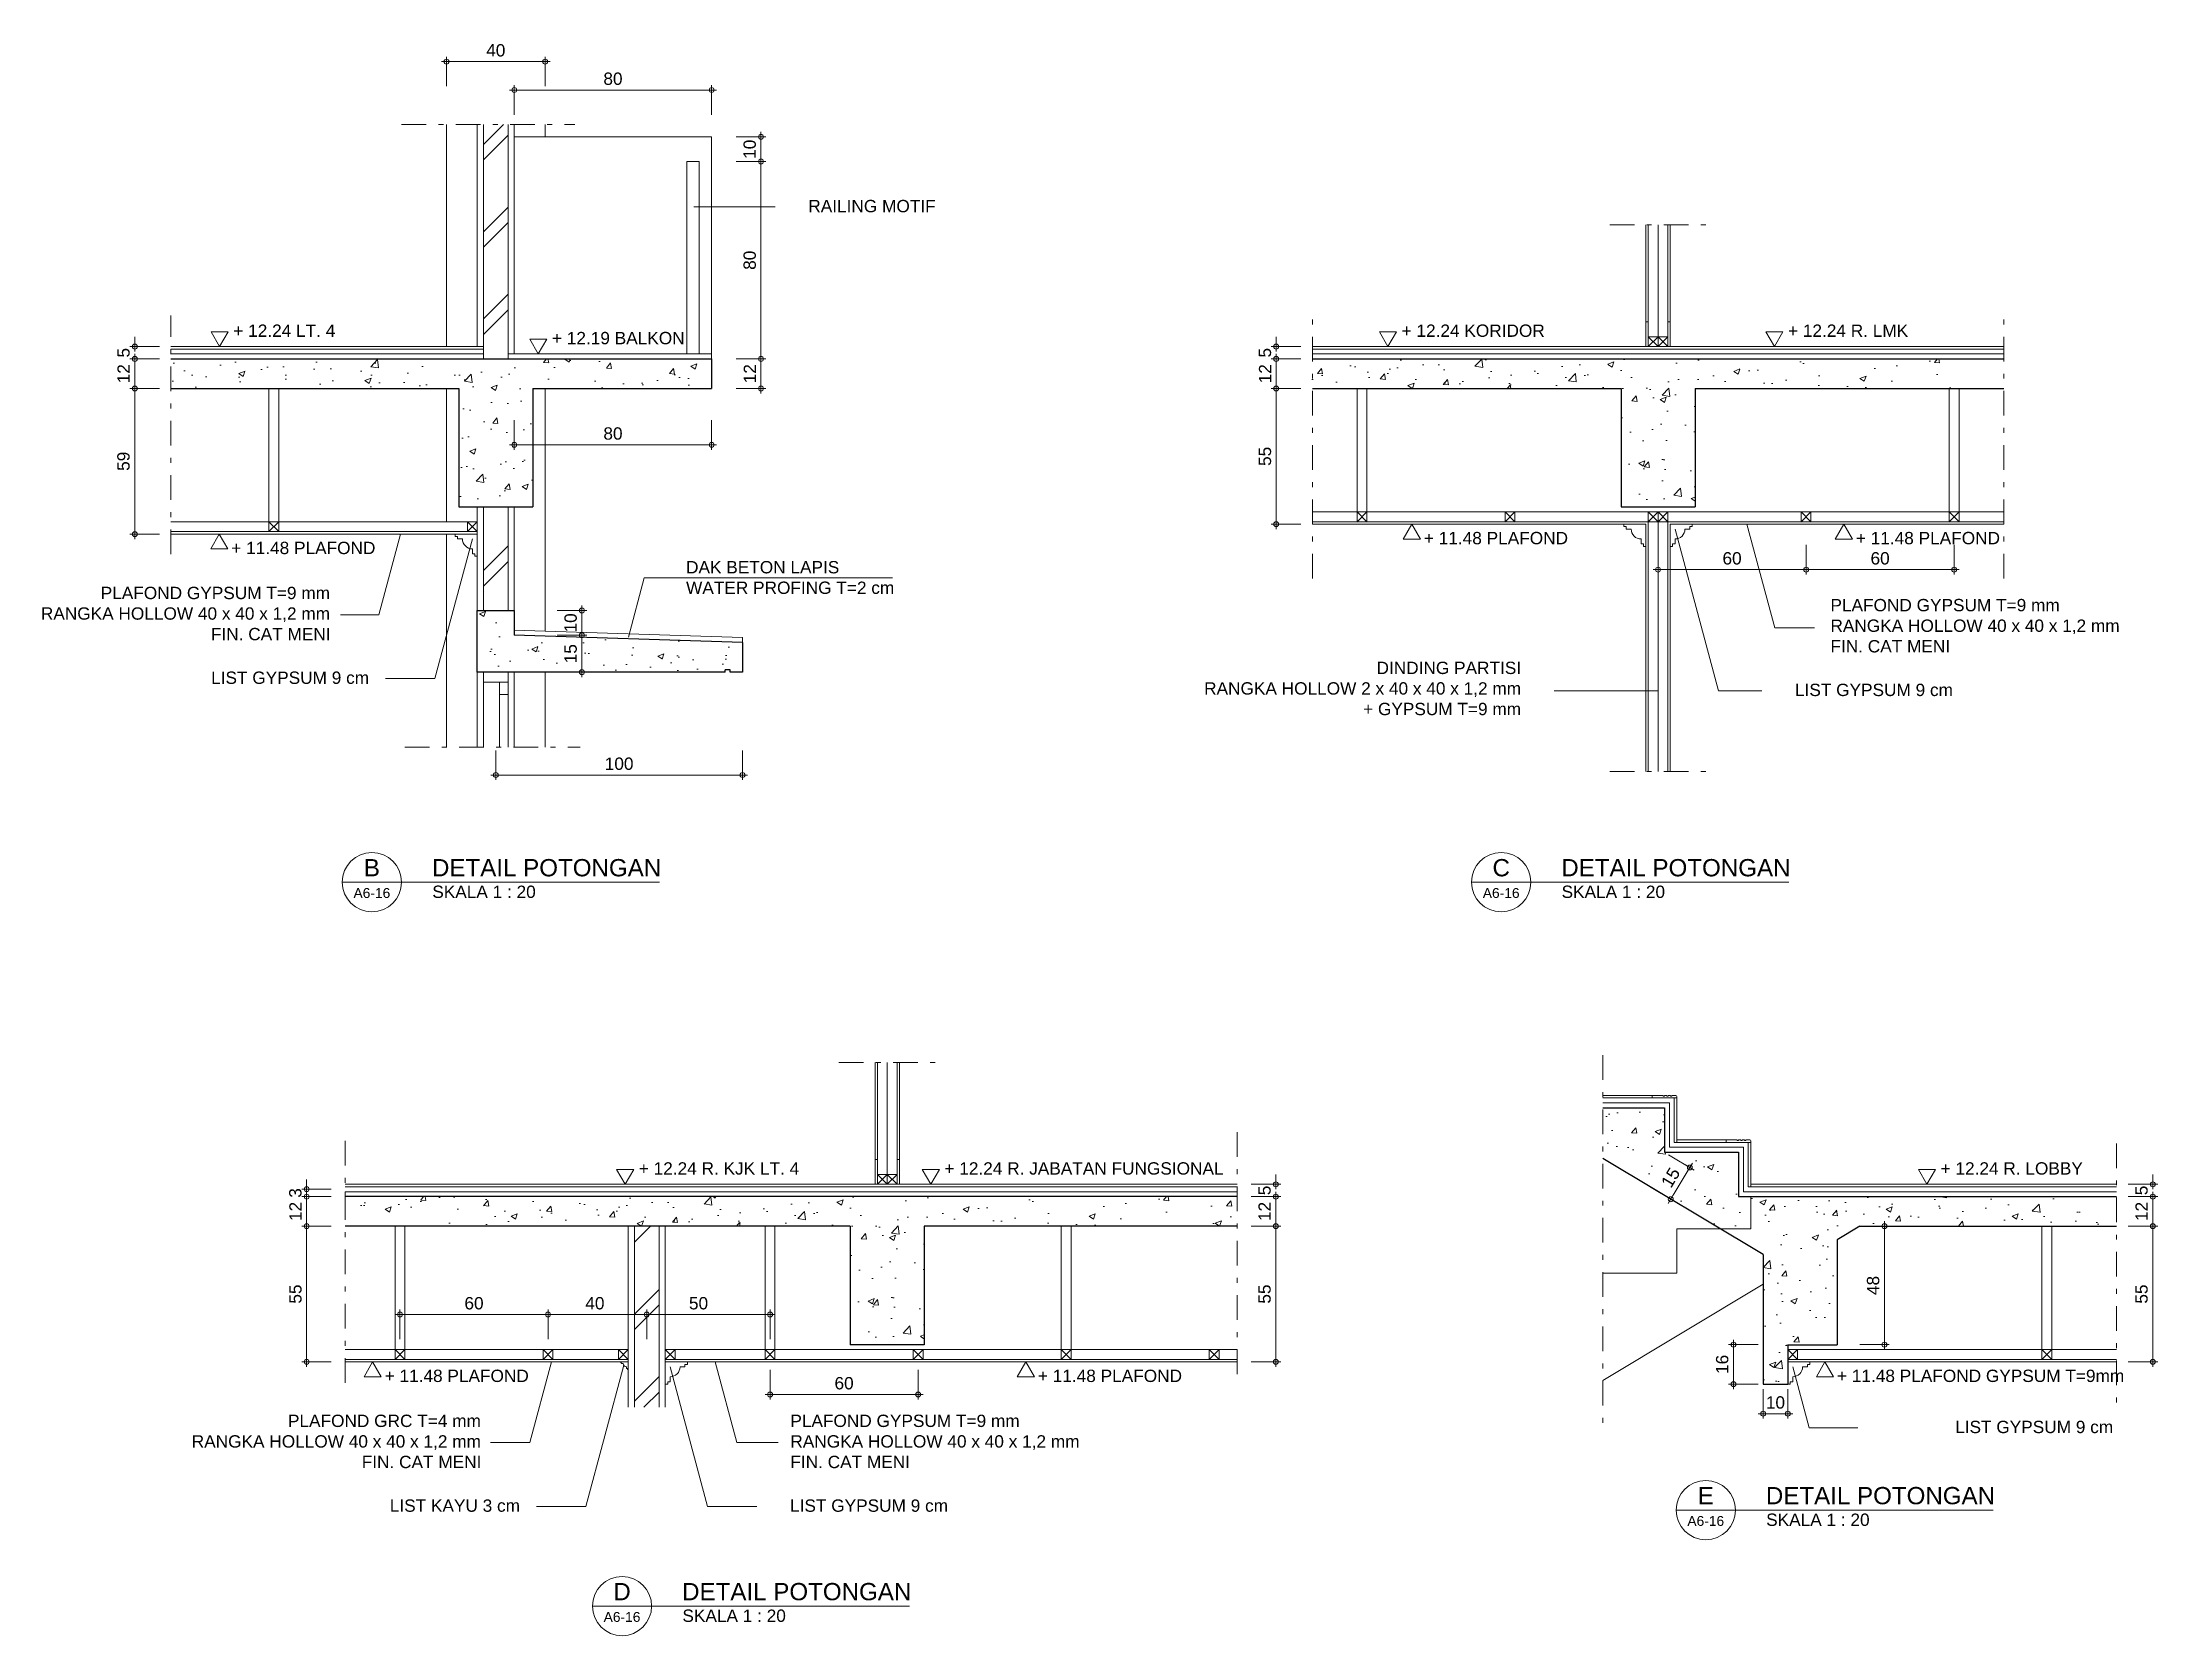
# Model space of a CAD drawing. Header units: millimetres. Extents: x -11 to 1625, y -267 to 180.
# Drawn here: x 586.92 to 629.79, y -57.57 to -25.28 of the extents above; entities that cross this region are included whole.
import ezdxf
from ezdxf.enums import TextEntityAlignment as Align

# ---------------------------------------------------------------- set-up
doc = ezdxf.new("R2010")
doc.units = ezdxf.units.MM
doc.linetypes.add('DASHDOT', pattern=[1, 0.5, -0.25, 0, -0.25])
for name, color, linetype, lineweight in [('ars', 11, 'Continuous', 5), ('blk', 1, 'Continuous', 30), ('GRS KOP', 1, 'Continuous', 35), ('kop', 7, 'Continuous', 20), ('kus', 63, 'Continuous', 15), ('lan', 7, 'Continuous', 15), ('logo', 7, 'Continuous', 50), ('not', 7, 'Continuous', 20), ('PARTISI', 190, 'Continuous', 9), ('pla', 213, 'Continuous', 15), ('tem', 5, 'Continuous', 20), ('u', 6, 'Continuous', 20)]:
    doc.layers.add(name, color=color, linetype=linetype, lineweight=lineweight)
doc.styles.add('BARU', font='complex.shx')
doc.styles.add('S', font='SIMPLEX', dxfattribs={"width": 1.1})
doc.styles.get("Standard").update_dxf_attribs({"font": 'ARIALUNI.TTF'})
doc.linetypes.add('BATTING', pattern='A,0.0001,-0.1,[134,ltypeshp.shx,S=0.1,R=0,X=-0.1,Y=0],-0.2,[134,ltypeshp.shx,S=0.1,R=180,X=0.1,Y=0],-0.1', length=0.4001)
doc.dimstyles.new('SK-20', dxfattribs={"dimtxt": 0.25, "dimasz": 0.1, "dimexe": 0.1, "dimexo": 0, "dimgap": 0.1, "dimtad": 1, "dimdec": 0, "dimlfac": 20, "dimzin": 12, "dimdsep": 46, "dimtxsty": 'Standard', "dimblk": 'BULAT', "dimcen": 0.1, "dimdle": 0.1, "dimclrd": 256, "dimclre": 256, "dimclrt": 256, "dimadec": 0, "dimazin": 3, "dimtfac": 1, "dimtdec": 0, "dimtix": 1, "dimtofl": 0, "dimtmove": 0, "dimatfit": 3, "dimldrblk": 'BULAT', "dimfxl": 0, "dimtolj": 1, "dimtzin": 0, "dimlwd": -1, "dimlwe": -1, "dimarcsym": 0})
pattern_1 = [(50, (266.3997, -102.839), (1.2752927, -0.1115736), [0.13335, -1.46685]), (355, (266.3997, -102.839), (-0.246704, 1.337398), [0.10668, -1.173484]), (100.45144, (266.506, -102.8483), (1.0285887, 1.2258243), [0.11333, -1.2466317]), (46.1842, (266.3997, -102.4834), (1.897553, -0.294296), [0.200025, -2.200275]), (96.63556, (266.5578, -102.508), (1.661829, 1.731983), [0.169995, -1.869949]), (351.18415, (266.3997, -102.4834), (1.661829, 1.731983), [0.16002, -1.760218]), (21, (266.5775, -102.5723), (1.0613007, -0.7158564), [0.13335, -1.46685]), (326, (266.5775, -102.5723), (0.432614, 1.289316), [0.10668, -1.17348]), (71.45144, (266.6659, -102.632), (1.493915, 0.5734594), [0.11333, -1.2466296]), (37.5, (266.3997, -102.83903), (0.0216202, 0.5918853), [0, -1.159256, 0, -1.19126, 0, -1.177925]), (7.5, (266.3997, -102.839), (0.4677376, 0.701264), [0, -0.679196, 0, -1.132586, 0, -0.448945]), (327.5, (266.0032, -102.83903), (0.94913417, -0.0401012), [0, -0.4445, 0, -1.38684, 0, -1.84023]), (317.5, (265.8254, -102.839), (1.0369043, 0.1779854), [0, -0.57785, 0, -0.921004, 0, -1.30683])]

msp = doc.modelspace()

# ---------------------------------------------------------------- texts
at = {"layer": 'not', "char_height": 0.25}
for s, width, insert, attachment_point in [('RAILING MOTIF', 4.790343037, (602.4482537, -28.4710613), 1), ('DAK BETON LAPIS WATER PROFING T=2 cm', 4.214865537, (599.9706453, -35.790186), 1), ('\\pi1.3935;PLAFOND GYPSUM T=9 mm\\P\\pi0.18083;RANGKA HOLLOW 40 x 40 x 1,2 mm\\P\\pi3.6263;FIN. CAT MENI', 5.991879666, (586.7145935, -36.3122974), 1), ('PLAFOND GYPSUM T=9 mm\\PRANGKA HOLLOW 40 x 40 x 1,2 mm\\PFIN. CAT MENI', 5.991879666, (623.1628508, -36.5590907), 1), ('\\pi1.6369;LIST GYPSUM 9 cm', 4.790343037, (588.708125, -38.0304101), 1), ('DINDING PARTISI\\PRANGKA HOLLOW 2 x 40 x 40 x 1,2 mm\\P+ GYPSUM T=9 mm', 6.45299154, (616.893277, -37.8306264), 3), ('LIST GYPSUM 9 cm', 4.790343037, (622.4438589, -38.2772034), 1), ('\\pi2.131;PLAFOND GRC T=4 mm\\P\\pi0.18083;RANGKA HOLLOW 40 x 40 x 1,2 mm\\P\\pi3.6263;FIN. CAT MENI', 5.991879666, (589.7718568, -53.0921502), 1), ('PLAFOND GYPSUM T=9 mm\\PRANGKA HOLLOW 40 x 40 x 1,2 mm\\PFIN. CAT MENI', 5.991879666, (602.0842379, -53.0921502), 1), ('LIST GYPSUM 9 cm', 4.790343037, (628.8920919, -53.2159488), 3), ('\\pi2.1994;LIST KAYU 3 cm', 4.790343037, (591.766786, -54.8102629), 1), ('LIST GYPSUM 9 cm', 4.790343037, (602.078178, -54.8102629), 1)]:
    msp.add_mtext_dynamic_manual_height_columns(s, width=width, gutter_width=4.3707989, heights=[0], dxfattribs=dict(at, insert=insert, attachment_point=attachment_point))

# ---------------------------------------------------------------- blocks, each defined once
blk = doc.blocks.new('PEILA')
blk.add_lwpolyline([(-0.188, -0.325), (0.188, -0.325), (0, 0)], close=True)
at = {"style": 'S', "width": 1.1, "flags": 4}
blk.add_attdef('CAT', (0.265, -0.289), '', height=0.2, dxfattribs=at)
blk = doc.blocks.new('PEIL')
blk.add_lwpolyline([(-0.188, 0.325), (0.188, 0.325), (0, 0)], close=True)
at = {"style": 'S', "width": 1.1, "flags": 4}
blk.add_attdef('CAT', (0.265, 0.036), '', height=0.2, dxfattribs=at)
blk = doc.blocks.new('Ndtpd')
blk.add_line((0.747, 0), (-0.747, 0))
blk.add_circle((0, 0), 0.747)
at = {"flags": 4}
for tag, height, p in [('NO', 0.5, (0, 0.148)), ('NOLBR', 0.3, (0, -0.398))]:
    blk.add_attdef(tag, text='', height=height, dxfattribs=at).set_placement(p, align=Align.CENTER)
for tag, p, height in [('NDTPD', (1.516, 0.148), 0.5), ('SKALA', (1.523, -0.398), 0.3)]:
    blk.add_attdef(tag, p, '', height=height, dxfattribs=at)
blk = doc.blocks.new('BULAT')
for p, q in [((-1, 0), (1, 0)), ((0, -1), (0, 1))]:
    blk.add_line(p, q)
blk.add_circle((0, 0), 0.5)
blk = doc.blocks.new('*D2789')
at = {"layer": 'Defpoints', "color": 0, "ltscale": 0.15}
for p in [(596.114, -39.628), (601.114, -39.628), (596.114, -40.128)]:
    blk.add_point(p, dxfattribs=at)
at = {"layer": 'u', "ltscale": 0.15}
for p, q in [((596.114, -39.628), (596.114, -40.228)), ((601.114, -39.628), (601.114, -40.228)), ((601.014, -40.128), (596.214, -40.128))]:
    blk.add_line(p, q, dxfattribs=at)
at = {"layer": 'u', "ltscale": 0.15, "xscale": 0.1, "yscale": 0.1, "zscale": 0.1, "rotation": 180}
blk.add_blockref('BULAT', (596.114, -40.128), dxfattribs=at)
at = {"layer": 'u', "ltscale": 0.15, "xscale": 0.1, "yscale": 0.1, "zscale": 0.1}
blk.add_blockref('BULAT', (601.114, -40.128), dxfattribs=at)
at = {"layer": 'u', "ltscale": 0.15, "insert": (598.614, -39.9), "char_height": 0.25, "attachment_point": 5}
blk.add_mtext('\\A1;100', dxfattribs=at)
blk = doc.blocks.new('*D2790')
at = {"layer": 'Defpoints', "color": 0, "ltscale": 0.15}
for p in [(597.36, -36.794), (597.36, -37.294), (597.86, -37.294)]:
    blk.add_point(p, dxfattribs=at)
at = {"layer": 'u', "ltscale": 0.15}
for p, q in [((597.36, -36.794), (597.96, -36.794)), ((597.36, -37.294), (597.96, -37.294)), ((597.86, -36.894), (597.86, -37.194))]:
    blk.add_line(p, q, dxfattribs=at)
at = {"layer": 'u', "ltscale": 0.15, "xscale": 0.1, "yscale": 0.1, "zscale": 0.1}
for p, rotation in [((597.86, -36.794), 90), ((597.86, -37.294), 270)]:
    blk.add_blockref('BULAT', p, dxfattribs=dict(at, rotation=rotation))
at = {"layer": 'u', "ltscale": 0.15, "insert": (597.632, -37.044), "char_height": 0.25, "attachment_point": 5, "rotation": 90}
blk.add_mtext('\\A1;10', dxfattribs=at)
blk = doc.blocks.new('*D2791')
at = {"layer": 'Defpoints', "color": 0, "ltscale": 0.15}
for p in [(597.36, -37.294), (597.36, -38.044), (597.86, -38.044)]:
    blk.add_point(p, dxfattribs=at)
at = {"layer": 'u', "ltscale": 0.15}
for p, q in [((597.36, -37.294), (597.96, -37.294)), ((597.86, -37.394), (597.86, -37.944)), ((597.36, -38.044), (597.96, -38.044))]:
    blk.add_line(p, q, dxfattribs=at)
at = {"layer": 'u', "ltscale": 0.15, "xscale": 0.1, "yscale": 0.1, "zscale": 0.1}
for p, rotation in [((597.86, -37.294), 90), ((597.86, -38.044), 270)]:
    blk.add_blockref('BULAT', p, dxfattribs=dict(at, rotation=rotation))
at = {"layer": 'u', "ltscale": 0.15, "insert": (597.632, -37.669), "char_height": 0.25, "attachment_point": 5, "rotation": 90}
blk.add_mtext('\\A1;15', dxfattribs=at)
blk = doc.blocks.new('*D2792')
at = {"layer": 'Defpoints', "color": 0, "ltscale": 0.15}
for p in [(600.989, -31.694), (600.989, -32.294), (601.489, -32.294)]:
    blk.add_point(p, dxfattribs=at)
at = {"layer": 'u', "ltscale": 0.15}
for p, q in [((600.989, -31.694), (601.589, -31.694)), ((601.489, -31.794), (601.489, -32.194)), ((600.989, -32.294), (601.589, -32.294))]:
    blk.add_line(p, q, dxfattribs=at)
at = {"layer": 'u', "ltscale": 0.15, "xscale": 0.1, "yscale": 0.1, "zscale": 0.1}
for p, rotation in [((601.489, -31.694), 90), ((601.489, -32.294), 270)]:
    blk.add_blockref('BULAT', p, dxfattribs=dict(at, rotation=rotation))
at = {"layer": 'u', "ltscale": 0.15, "insert": (601.264, -31.994), "char_height": 0.25, "attachment_point": 5, "rotation": 90}
blk.add_mtext('\\A1;12', dxfattribs=at)
blk = doc.blocks.new('*D2793')
at = {"layer": 'Defpoints', "color": 0, "ltscale": 0.15}
for p in [(600.989, -27.694), (600.989, -31.694), (601.489, -31.694)]:
    blk.add_point(p, dxfattribs=at)
at = {"layer": 'u', "ltscale": 0.15}
for p, q in [((600.989, -27.694), (601.589, -27.694)), ((601.489, -27.794), (601.489, -31.594)), ((600.989, -31.694), (601.589, -31.694))]:
    blk.add_line(p, q, dxfattribs=at)
at = {"layer": 'u', "ltscale": 0.15, "xscale": 0.1, "yscale": 0.1, "zscale": 0.1}
for p, rotation in [((601.489, -27.694), 90), ((601.489, -31.694), 270)]:
    blk.add_blockref('BULAT', p, dxfattribs=dict(at, rotation=rotation))
at = {"layer": 'u', "ltscale": 0.15, "insert": (601.261, -29.694), "char_height": 0.25, "attachment_point": 5, "rotation": 90}
blk.add_mtext('\\A1;80', dxfattribs=at)
blk = doc.blocks.new('*D2794')
at = {"layer": 'Defpoints', "color": 0, "ltscale": 0.15}
for p in [(600.989, -27.194), (600.989, -27.694), (601.489, -27.694)]:
    blk.add_point(p, dxfattribs=at)
at = {"layer": 'u', "ltscale": 0.15}
for p, q in [((600.989, -27.194), (601.589, -27.194)), ((601.489, -27.294), (601.489, -27.594)), ((600.989, -27.694), (601.589, -27.694))]:
    blk.add_line(p, q, dxfattribs=at)
at = {"layer": 'u', "ltscale": 0.15, "xscale": 0.1, "yscale": 0.1, "zscale": 0.1}
for p, rotation in [((601.489, -27.194), 90), ((601.489, -27.694), 270)]:
    blk.add_blockref('BULAT', p, dxfattribs=dict(at, rotation=rotation))
at = {"layer": 'u', "ltscale": 0.15, "insert": (601.261, -27.444), "char_height": 0.25, "attachment_point": 5, "rotation": 90}
blk.add_mtext('\\A1;10', dxfattribs=at)
blk = doc.blocks.new('*D2795')
at = {"layer": 'Defpoints', "color": 0, "ltscale": 0.15}
for p in [(596.489, -26.244), (596.489, -26.744), (600.489, -26.744)]:
    blk.add_point(p, dxfattribs=at)
at = {"layer": 'u', "ltscale": 0.15}
for p, q in [((596.489, -26.744), (596.489, -26.144)), ((600.489, -26.744), (600.489, -26.144)), ((600.389, -26.244), (596.589, -26.244))]:
    blk.add_line(p, q, dxfattribs=at)
at = {"layer": 'u', "ltscale": 0.15, "xscale": 0.1, "yscale": 0.1, "zscale": 0.1, "rotation": 180}
blk.add_blockref('BULAT', (596.489, -26.244), dxfattribs=at)
at = {"layer": 'u', "ltscale": 0.15, "xscale": 0.1, "yscale": 0.1, "zscale": 0.1}
blk.add_blockref('BULAT', (600.489, -26.244), dxfattribs=at)
at = {"layer": 'u', "ltscale": 0.15, "insert": (598.489, -26.016), "char_height": 0.25, "attachment_point": 5}
blk.add_mtext('\\A1;80', dxfattribs=at)
blk = doc.blocks.new('*D2796')
at = {"layer": 'Defpoints', "color": 0, "ltscale": 0.15}
for p in [(597.114, -25.668), (595.114, -26.168), (597.114, -26.168)]:
    blk.add_point(p, dxfattribs=at)
at = {"layer": 'u', "ltscale": 0.15}
for p, q in [((595.114, -26.168), (595.114, -25.568)), ((595.214, -25.668), (597.014, -25.668)), ((597.114, -26.168), (597.114, -25.568))]:
    blk.add_line(p, q, dxfattribs=at)
at = {"layer": 'u', "ltscale": 0.15, "xscale": 0.1, "yscale": 0.1, "zscale": 0.1, "rotation": 180}
blk.add_blockref('BULAT', (595.114, -25.668), dxfattribs=at)
at = {"layer": 'u', "ltscale": 0.15, "xscale": 0.1, "yscale": 0.1, "zscale": 0.1}
blk.add_blockref('BULAT', (597.114, -25.668), dxfattribs=at)
at = {"layer": 'u', "ltscale": 0.15, "insert": (596.114, -25.441), "char_height": 0.25, "attachment_point": 5}
blk.add_mtext('\\A1;40', dxfattribs=at)
blk = doc.blocks.new('*D2797')
at = {"layer": 'Defpoints', "color": 0, "ltscale": 0.15}
for p in [(596.489, -32.935), (600.489, -32.935), (596.489, -33.435)]:
    blk.add_point(p, dxfattribs=at)
at = {"layer": 'u', "ltscale": 0.15}
for p, q in [((596.489, -32.935), (596.489, -33.535)), ((600.489, -32.935), (600.489, -33.535)), ((600.389, -33.435), (596.589, -33.435))]:
    blk.add_line(p, q, dxfattribs=at)
at = {"layer": 'u', "ltscale": 0.15, "xscale": 0.1, "yscale": 0.1, "zscale": 0.1, "rotation": 180}
blk.add_blockref('BULAT', (596.489, -33.435), dxfattribs=at)
at = {"layer": 'u', "ltscale": 0.15, "xscale": 0.1, "yscale": 0.1, "zscale": 0.1}
blk.add_blockref('BULAT', (600.489, -33.435), dxfattribs=at)
at = {"layer": 'u', "ltscale": 0.15, "insert": (598.489, -33.207), "char_height": 0.25, "attachment_point": 5}
blk.add_mtext('\\A1;80', dxfattribs=at)
blk = doc.blocks.new('*D2798')
at = {"layer": 'Defpoints', "color": 0, "ltscale": 0.15}
for p in [(588.798, -31.694), (589.298, -31.444), (589.298, -31.694)]:
    blk.add_point(p, dxfattribs=at)
at = {"layer": 'u', "ltscale": 0.15}
for p, q in [((588.798, -31.344), (588.798, -31.244)), ((589.298, -31.444), (588.698, -31.444)), ((589.298, -31.694), (588.698, -31.694)), ((588.798, -31.794), (588.798, -31.894))]:
    blk.add_line(p, q, dxfattribs=at)
at = {"layer": 'u', "ltscale": 0.15, "xscale": 0.1, "yscale": 0.1, "zscale": 0.1}
for p, rotation in [((588.798, -31.444), 270), ((588.798, -31.694), 90)]:
    blk.add_blockref('BULAT', p, dxfattribs=dict(at, rotation=rotation))
at = {"layer": 'u', "ltscale": 0.15, "insert": (588.571, -31.569), "char_height": 0.25, "attachment_point": 5, "rotation": 90}
blk.add_mtext('\\A1;5', dxfattribs=at)
blk = doc.blocks.new('*D2799')
at = {"layer": 'Defpoints', "color": 0, "ltscale": 0.15}
for p in [(589.298, -31.694), (588.798, -32.294), (589.298, -32.294)]:
    blk.add_point(p, dxfattribs=at)
at = {"layer": 'u', "ltscale": 0.15}
for p, q in [((589.298, -31.694), (588.698, -31.694)), ((588.798, -31.794), (588.798, -32.194)), ((589.298, -32.294), (588.698, -32.294))]:
    blk.add_line(p, q, dxfattribs=at)
at = {"layer": 'u', "ltscale": 0.15, "xscale": 0.1, "yscale": 0.1, "zscale": 0.1}
for p, rotation in [((588.798, -31.694), 90), ((588.798, -32.294), 270)]:
    blk.add_blockref('BULAT', p, dxfattribs=dict(at, rotation=rotation))
at = {"layer": 'u', "ltscale": 0.15, "insert": (588.572, -31.994), "char_height": 0.25, "attachment_point": 5, "rotation": 90}
blk.add_mtext('\\A1;12', dxfattribs=at)
blk = doc.blocks.new('*D2810')
at = {"layer": 'Defpoints', "color": 0, "ltscale": 0.15}
for p in [(589.298, -32.294), (588.798, -35.244), (589.298, -35.244)]:
    blk.add_point(p, dxfattribs=at)
at = {"layer": 'u', "ltscale": 0.15}
for p, q in [((589.298, -32.294), (588.698, -32.294)), ((588.798, -32.394), (588.798, -35.144)), ((589.298, -35.244), (588.698, -35.244))]:
    blk.add_line(p, q, dxfattribs=at)
at = {"layer": 'u', "ltscale": 0.15, "xscale": 0.1, "yscale": 0.1, "zscale": 0.1}
for p, rotation in [((588.798, -32.294), 90), ((588.798, -35.244), 270)]:
    blk.add_blockref('BULAT', p, dxfattribs=dict(at, rotation=rotation))
at = {"layer": 'u', "ltscale": 0.15, "insert": (588.57, -33.769), "char_height": 0.25, "attachment_point": 5, "rotation": 90}
blk.add_mtext('\\A1;59', dxfattribs=at)
blk = doc.blocks.new('*D2866')
at = {"layer": 'Defpoints', "color": 0, "ltscale": 0.15}
for p in [(629.195, -48.423), (629.195, -48.673), (629.695, -48.673)]:
    blk.add_point(p, dxfattribs=at)
at = {"layer": 'u', "ltscale": 0.15}
for p, q in [((629.195, -48.423), (629.795, -48.423)), ((629.695, -48.323), (629.695, -48.223)), ((629.195, -48.673), (629.795, -48.673)), ((629.695, -48.773), (629.695, -48.873))]:
    blk.add_line(p, q, dxfattribs=at)
at = {"layer": 'u', "ltscale": 0.15, "xscale": 0.1, "yscale": 0.1, "zscale": 0.1}
for p, rotation in [((629.695, -48.423), 270), ((629.695, -48.673), 90)]:
    blk.add_blockref('BULAT', p, dxfattribs=dict(at, rotation=rotation))
at = {"layer": 'u', "ltscale": 0.15, "insert": (629.468, -48.548), "char_height": 0.25, "attachment_point": 5, "rotation": 90}
blk.add_mtext('\\A1;5', dxfattribs=at)
blk = doc.blocks.new('*D2867')
at = {"layer": 'Defpoints', "color": 0, "ltscale": 0.15}
for p in [(629.195, -48.673), (629.195, -49.273), (629.695, -49.273)]:
    blk.add_point(p, dxfattribs=at)
at = {"layer": 'u', "ltscale": 0.15}
for p, q in [((629.195, -48.673), (629.795, -48.673)), ((629.695, -48.773), (629.695, -49.173)), ((629.195, -49.273), (629.795, -49.273))]:
    blk.add_line(p, q, dxfattribs=at)
at = {"layer": 'u', "ltscale": 0.15, "xscale": 0.1, "yscale": 0.1, "zscale": 0.1}
for p, rotation in [((629.695, -48.673), 90), ((629.695, -49.273), 270)]:
    blk.add_blockref('BULAT', p, dxfattribs=dict(at, rotation=rotation))
at = {"layer": 'u', "ltscale": 0.15, "insert": (629.469, -48.973), "char_height": 0.25, "attachment_point": 5, "rotation": 90}
blk.add_mtext('\\A1;12', dxfattribs=at)
blk = doc.blocks.new('*D2868')
at = {"layer": 'Defpoints', "color": 0, "ltscale": 0.15}
for p in [(621.798, -52.573), (622.298, -52.573), (622.298, -53.073)]:
    blk.add_point(p, dxfattribs=at)
at = {"layer": 'u', "ltscale": 0.15}
for p, q in [((621.798, -52.573), (621.798, -53.173)), ((622.298, -52.573), (622.298, -53.173)), ((621.898, -53.073), (622.198, -53.073))]:
    blk.add_line(p, q, dxfattribs=at)
at = {"layer": 'u', "ltscale": 0.15, "xscale": 0.1, "yscale": 0.1, "zscale": 0.1, "rotation": 180}
blk.add_blockref('BULAT', (621.798, -53.073), dxfattribs=at)
at = {"layer": 'u', "ltscale": 0.15, "xscale": 0.1, "yscale": 0.1, "zscale": 0.1}
blk.add_blockref('BULAT', (622.298, -53.073), dxfattribs=at)
at = {"layer": 'u', "ltscale": 0.15, "insert": (622.048, -52.846), "char_height": 0.25, "attachment_point": 5}
blk.add_mtext('\\A1;10', dxfattribs=at)
blk = doc.blocks.new('*D2869')
at = {"layer": 'Defpoints', "color": 0, "ltscale": 0.15}
for p in [(621.198, -51.673), (621.698, -51.673), (621.698, -52.473)]:
    blk.add_point(p, dxfattribs=at)
at = {"layer": 'u', "ltscale": 0.15}
for p, q in [((621.698, -51.673), (621.098, -51.673)), ((621.198, -52.373), (621.198, -51.773)), ((621.698, -52.473), (621.098, -52.473))]:
    blk.add_line(p, q, dxfattribs=at)
at = {"layer": 'u', "ltscale": 0.15, "xscale": 0.1, "yscale": 0.1, "zscale": 0.1}
for p, rotation in [((621.198, -51.673), 90), ((621.198, -52.473), 270)]:
    blk.add_blockref('BULAT', p, dxfattribs=dict(at, rotation=rotation))
at = {"layer": 'u', "ltscale": 0.15, "insert": (620.97, -52.073), "char_height": 0.25, "attachment_point": 5, "rotation": 90}
blk.add_mtext('\\A1;16', dxfattribs=at)
blk = doc.blocks.new('*D2870')
at = {"layer": 'Defpoints', "color": 0, "ltscale": 0.15}
for p in [(623.756, -49.273), (624.256, -49.273), (623.756, -51.673)]:
    blk.add_point(p, dxfattribs=at)
at = {"layer": 'u', "ltscale": 0.15}
for p, q in [((623.756, -49.273), (624.356, -49.273)), ((624.256, -51.573), (624.256, -49.373)), ((623.756, -51.673), (624.356, -51.673))]:
    blk.add_line(p, q, dxfattribs=at)
at = {"layer": 'u', "ltscale": 0.15, "xscale": 0.1, "yscale": 0.1, "zscale": 0.1}
for p, rotation in [((624.256, -49.273), 90), ((624.256, -51.673), 270)]:
    blk.add_blockref('BULAT', p, dxfattribs=dict(at, rotation=rotation))
at = {"layer": 'u', "ltscale": 0.15, "insert": (624.028, -50.473), "char_height": 0.25, "attachment_point": 5, "rotation": 90}
blk.add_mtext('\\A1;48', dxfattribs=at)
blk = doc.blocks.new('*D2871')
at = {"layer": 'Defpoints', "color": 0, "ltscale": 0.15}
for p in [(619.884, -47.825), (619.498, -48.468), (619.927, -48.725)]:
    blk.add_point(p, dxfattribs=at)
at = {"layer": 'u', "ltscale": 0.15}
for p, q in [((619.884, -47.825), (620.398, -48.134)), ((620.261, -48.168), (619.978, -48.64)), ((619.498, -48.468), (620.013, -48.777))]:
    blk.add_line(p, q, dxfattribs=at)
at = {"layer": 'u', "ltscale": 0.15, "xscale": 0.1, "yscale": 0.1, "zscale": 0.1}
for p, rotation in [((620.313, -48.082), 59.03624346792424), ((619.927, -48.725), 239.0362434679242)]:
    blk.add_blockref('BULAT', p, dxfattribs=dict(at, rotation=rotation))
at = {"layer": 'u', "ltscale": 0.15, "insert": (619.924, -48.287), "char_height": 0.25, "attachment_point": 5, "rotation": 59.0362}
blk.add_mtext('\\A1;15', dxfattribs=at)
blk = doc.blocks.new('*D2872')
at = {"layer": 'Defpoints', "color": 0, "ltscale": 0.15}
for p in [(629.195, -49.273), (629.195, -52.023), (629.695, -52.023)]:
    blk.add_point(p, dxfattribs=at)
at = {"layer": 'u', "ltscale": 0.15}
for p, q in [((629.195, -49.273), (629.795, -49.273)), ((629.695, -49.373), (629.695, -51.923)), ((629.195, -52.023), (629.795, -52.023))]:
    blk.add_line(p, q, dxfattribs=at)
at = {"layer": 'u', "ltscale": 0.15, "xscale": 0.1, "yscale": 0.1, "zscale": 0.1}
for p, rotation in [((629.695, -49.273), 90), ((629.695, -52.023), 270)]:
    blk.add_blockref('BULAT', p, dxfattribs=dict(at, rotation=rotation))
at = {"layer": 'u', "ltscale": 0.15, "insert": (629.468, -50.648), "char_height": 0.25, "attachment_point": 5, "rotation": 90}
blk.add_mtext('\\A1;55', dxfattribs=at)
blk = doc.blocks.new('*D2873')
at = {"layer": 'Defpoints', "color": 0, "ltscale": 0.15}
for p in [(622.669, -35.465), (625.669, -35.465), (625.669, -35.965)]:
    blk.add_point(p, dxfattribs=at)
at = {"layer": 'u', "ltscale": 0.15}
for p, q in [((622.669, -35.465), (622.669, -36.065)), ((625.669, -35.465), (625.669, -36.065)), ((622.769, -35.965), (625.569, -35.965))]:
    blk.add_line(p, q, dxfattribs=at)
at = {"layer": 'u', "ltscale": 0.15, "xscale": 0.1, "yscale": 0.1, "zscale": 0.1, "rotation": 180}
blk.add_blockref('BULAT', (622.669, -35.965), dxfattribs=at)
at = {"layer": 'u', "ltscale": 0.15, "xscale": 0.1, "yscale": 0.1, "zscale": 0.1}
blk.add_blockref('BULAT', (625.669, -35.965), dxfattribs=at)
at = {"layer": 'u', "ltscale": 0.15, "insert": (624.169, -35.737), "char_height": 0.25, "attachment_point": 5}
blk.add_mtext('\\A1;60', dxfattribs=at)
blk = doc.blocks.new('*D2874')
at = {"layer": 'Defpoints', "color": 0, "ltscale": 0.15}
for p in [(619.669, -35.465), (622.669, -35.465), (622.669, -35.965)]:
    blk.add_point(p, dxfattribs=at)
at = {"layer": 'u', "ltscale": 0.15}
for p, q in [((619.669, -35.465), (619.669, -36.065)), ((622.669, -35.465), (622.669, -36.065)), ((619.769, -35.965), (622.569, -35.965))]:
    blk.add_line(p, q, dxfattribs=at)
at = {"layer": 'u', "ltscale": 0.15, "xscale": 0.1, "yscale": 0.1, "zscale": 0.1, "rotation": 180}
blk.add_blockref('BULAT', (619.669, -35.965), dxfattribs=at)
at = {"layer": 'u', "ltscale": 0.15, "xscale": 0.1, "yscale": 0.1, "zscale": 0.1}
blk.add_blockref('BULAT', (622.669, -35.965), dxfattribs=at)
at = {"layer": 'u', "ltscale": 0.15, "insert": (621.169, -35.737), "char_height": 0.25, "attachment_point": 5}
blk.add_mtext('\\A1;60', dxfattribs=at)
blk = doc.blocks.new('*D2875')
at = {"layer": 'Defpoints', "color": 0, "ltscale": 0.15}
for p in [(611.93, -31.694), (612.43, -31.444), (612.43, -31.694)]:
    blk.add_point(p, dxfattribs=at)
at = {"layer": 'u', "ltscale": 0.15}
for p, q in [((611.93, -31.344), (611.93, -31.244)), ((612.43, -31.444), (611.83, -31.444)), ((612.43, -31.694), (611.83, -31.694)), ((611.93, -31.794), (611.93, -31.894))]:
    blk.add_line(p, q, dxfattribs=at)
at = {"layer": 'u', "ltscale": 0.15, "xscale": 0.1, "yscale": 0.1, "zscale": 0.1}
for p, rotation in [((611.93, -31.444), 270), ((611.93, -31.694), 90)]:
    blk.add_blockref('BULAT', p, dxfattribs=dict(at, rotation=rotation))
at = {"layer": 'u', "ltscale": 0.15, "insert": (611.703, -31.569), "char_height": 0.25, "attachment_point": 5, "rotation": 90}
blk.add_mtext('\\A1;5', dxfattribs=at)
blk = doc.blocks.new('*D2876')
at = {"layer": 'Defpoints', "color": 0, "ltscale": 0.15}
for p in [(612.43, -31.694), (611.93, -32.294), (612.43, -32.294)]:
    blk.add_point(p, dxfattribs=at)
at = {"layer": 'u', "ltscale": 0.15}
for p, q in [((612.43, -31.694), (611.83, -31.694)), ((611.93, -31.794), (611.93, -32.194)), ((612.43, -32.294), (611.83, -32.294))]:
    blk.add_line(p, q, dxfattribs=at)
at = {"layer": 'u', "ltscale": 0.15, "xscale": 0.1, "yscale": 0.1, "zscale": 0.1}
for p, rotation in [((611.93, -31.694), 90), ((611.93, -32.294), 270)]:
    blk.add_blockref('BULAT', p, dxfattribs=dict(at, rotation=rotation))
at = {"layer": 'u', "ltscale": 0.15, "insert": (611.705, -31.994), "char_height": 0.25, "attachment_point": 5, "rotation": 90}
blk.add_mtext('\\A1;12', dxfattribs=at)
blk = doc.blocks.new('*D2877')
at = {"layer": 'Defpoints', "color": 0, "ltscale": 0.15}
for p in [(612.43, -32.294), (611.93, -35.044), (612.43, -35.044)]:
    blk.add_point(p, dxfattribs=at)
at = {"layer": 'u', "ltscale": 0.15}
for p, q in [((612.43, -32.294), (611.83, -32.294)), ((611.93, -32.394), (611.93, -34.944)), ((612.43, -35.044), (611.83, -35.044))]:
    blk.add_line(p, q, dxfattribs=at)
at = {"layer": 'u', "ltscale": 0.15, "xscale": 0.1, "yscale": 0.1, "zscale": 0.1}
for p, rotation in [((611.93, -32.294), 90), ((611.93, -35.044), 270)]:
    blk.add_blockref('BULAT', p, dxfattribs=dict(at, rotation=rotation))
at = {"layer": 'u', "ltscale": 0.15, "insert": (611.703, -33.669), "char_height": 0.25, "attachment_point": 5, "rotation": 90}
blk.add_mtext('\\A1;55', dxfattribs=at)
blk = doc.blocks.new('*D2878')
at = {"layer": 'Defpoints', "color": 0, "ltscale": 0.15}
for p in [(597.173, -51.063), (597.173, -51.563), (599.173, -51.563)]:
    blk.add_point(p, dxfattribs=at)
at = {"layer": 'u', "ltscale": 0.15}
for p, q in [((597.173, -51.563), (597.173, -50.963)), ((599.173, -51.563), (599.173, -50.963)), ((599.073, -51.063), (597.273, -51.063))]:
    blk.add_line(p, q, dxfattribs=at)
at = {"layer": 'u', "ltscale": 0.15, "xscale": 0.1, "yscale": 0.1, "zscale": 0.1, "rotation": 180}
blk.add_blockref('BULAT', (597.173, -51.063), dxfattribs=at)
at = {"layer": 'u', "ltscale": 0.15, "xscale": 0.1, "yscale": 0.1, "zscale": 0.1}
blk.add_blockref('BULAT', (599.173, -51.063), dxfattribs=at)
at = {"layer": 'u', "ltscale": 0.15, "insert": (598.123, -50.835), "char_height": 0.25, "attachment_point": 5}
blk.add_mtext('\\A1;40', dxfattribs=at)
blk = doc.blocks.new('*D2879')
at = {"layer": 'Defpoints', "color": 0, "ltscale": 0.15}
for p in [(594.173, -51.063), (594.173, -51.563), (597.173, -51.563)]:
    blk.add_point(p, dxfattribs=at)
at = {"layer": 'u', "ltscale": 0.15}
for p, q in [((594.173, -51.563), (594.173, -50.963)), ((597.173, -51.563), (597.173, -50.963)), ((597.073, -51.063), (594.273, -51.063))]:
    blk.add_line(p, q, dxfattribs=at)
at = {"layer": 'u', "ltscale": 0.15, "xscale": 0.1, "yscale": 0.1, "zscale": 0.1, "rotation": 180}
blk.add_blockref('BULAT', (594.173, -51.063), dxfattribs=at)
at = {"layer": 'u', "ltscale": 0.15, "xscale": 0.1, "yscale": 0.1, "zscale": 0.1}
blk.add_blockref('BULAT', (597.173, -51.063), dxfattribs=at)
at = {"layer": 'u', "ltscale": 0.15, "insert": (595.673, -50.835), "char_height": 0.25, "attachment_point": 5}
blk.add_mtext('\\A1;60', dxfattribs=at)
blk = doc.blocks.new('*D2880')
at = {"layer": 'Defpoints', "color": 0, "ltscale": 0.15}
for p in [(592.281, -48.673), (592.781, -48.523), (592.781, -48.673)]:
    blk.add_point(p, dxfattribs=at)
at = {"layer": 'u', "ltscale": 0.15}
for p, q in [((592.281, -48.423), (592.281, -48.323)), ((592.781, -48.523), (592.181, -48.523)), ((592.781, -48.673), (592.181, -48.673)), ((592.281, -48.773), (592.281, -48.873))]:
    blk.add_line(p, q, dxfattribs=at)
at = {"layer": 'u', "ltscale": 0.15, "xscale": 0.1, "yscale": 0.1, "zscale": 0.1}
for p, rotation in [((592.281, -48.523), 270), ((592.281, -48.673), 90)]:
    blk.add_blockref('BULAT', p, dxfattribs=dict(at, rotation=rotation))
at = {"layer": 'u', "ltscale": 0.15, "insert": (592.053, -48.598), "char_height": 0.25, "attachment_point": 5, "rotation": 90}
blk.add_mtext('\\A1;3', dxfattribs=at)
blk = doc.blocks.new('*D2881')
at = {"layer": 'Defpoints', "color": 0, "ltscale": 0.15}
for p in [(592.781, -48.673), (592.281, -49.273), (592.781, -49.273)]:
    blk.add_point(p, dxfattribs=at)
at = {"layer": 'u', "ltscale": 0.15}
for p, q in [((592.781, -48.673), (592.181, -48.673)), ((592.281, -48.773), (592.281, -49.173)), ((592.781, -49.273), (592.181, -49.273))]:
    blk.add_line(p, q, dxfattribs=at)
at = {"layer": 'u', "ltscale": 0.15, "xscale": 0.1, "yscale": 0.1, "zscale": 0.1}
for p, rotation in [((592.281, -48.673), 90), ((592.281, -49.273), 270)]:
    blk.add_blockref('BULAT', p, dxfattribs=dict(at, rotation=rotation))
at = {"layer": 'u', "ltscale": 0.15, "insert": (592.055, -48.973), "char_height": 0.25, "attachment_point": 5, "rotation": 90}
blk.add_mtext('\\A1;12', dxfattribs=at)
blk = doc.blocks.new('*D2882')
at = {"layer": 'Defpoints', "color": 0, "ltscale": 0.15}
for p in [(592.781, -49.273), (592.281, -52.023), (592.781, -52.023)]:
    blk.add_point(p, dxfattribs=at)
at = {"layer": 'u', "ltscale": 0.15}
for p, q in [((592.781, -49.273), (592.181, -49.273)), ((592.281, -49.373), (592.281, -51.923)), ((592.781, -52.023), (592.181, -52.023))]:
    blk.add_line(p, q, dxfattribs=at)
at = {"layer": 'u', "ltscale": 0.15, "xscale": 0.1, "yscale": 0.1, "zscale": 0.1}
for p, rotation in [((592.281, -49.273), 90), ((592.281, -52.023), 270)]:
    blk.add_blockref('BULAT', p, dxfattribs=dict(at, rotation=rotation))
at = {"layer": 'u', "ltscale": 0.15, "insert": (592.054, -50.648), "char_height": 0.25, "attachment_point": 5, "rotation": 90}
blk.add_mtext('\\A1;55', dxfattribs=at)
blk = doc.blocks.new('*D2883')
at = {"layer": 'Defpoints', "color": 0, "ltscale": 0.15}
for p in [(611.422, -48.423), (611.422, -48.673), (611.922, -48.673)]:
    blk.add_point(p, dxfattribs=at)
at = {"layer": 'u', "ltscale": 0.15}
for p, q in [((611.422, -48.423), (612.022, -48.423)), ((611.922, -48.323), (611.922, -48.223)), ((611.422, -48.673), (612.022, -48.673)), ((611.922, -48.773), (611.922, -48.873))]:
    blk.add_line(p, q, dxfattribs=at)
at = {"layer": 'u', "ltscale": 0.15, "xscale": 0.1, "yscale": 0.1, "zscale": 0.1}
for p, rotation in [((611.922, -48.423), 270), ((611.922, -48.673), 90)]:
    blk.add_blockref('BULAT', p, dxfattribs=dict(at, rotation=rotation))
at = {"layer": 'u', "ltscale": 0.15, "insert": (611.695, -48.548), "char_height": 0.25, "attachment_point": 5, "rotation": 90}
blk.add_mtext('\\A1;5', dxfattribs=at)
blk = doc.blocks.new('*D2884')
at = {"layer": 'Defpoints', "color": 0, "ltscale": 0.15}
for p in [(611.422, -49.273), (611.422, -52.023), (611.922, -52.023)]:
    blk.add_point(p, dxfattribs=at)
at = {"layer": 'u', "ltscale": 0.15}
for p, q in [((611.422, -49.273), (612.022, -49.273)), ((611.922, -49.373), (611.922, -51.923)), ((611.422, -52.023), (612.022, -52.023))]:
    blk.add_line(p, q, dxfattribs=at)
at = {"layer": 'u', "ltscale": 0.15, "xscale": 0.1, "yscale": 0.1, "zscale": 0.1}
for p, rotation in [((611.922, -49.273), 90), ((611.922, -52.023), 270)]:
    blk.add_blockref('BULAT', p, dxfattribs=dict(at, rotation=rotation))
at = {"layer": 'u', "ltscale": 0.15, "insert": (611.695, -50.648), "char_height": 0.25, "attachment_point": 5, "rotation": 90}
blk.add_mtext('\\A1;55', dxfattribs=at)
blk = doc.blocks.new('*D2885')
at = {"layer": 'Defpoints', "color": 0, "ltscale": 0.15}
for p in [(611.422, -48.673), (611.422, -49.273), (611.922, -49.273)]:
    blk.add_point(p, dxfattribs=at)
at = {"layer": 'u', "ltscale": 0.15}
for p, q in [((611.422, -48.673), (612.022, -48.673)), ((611.922, -48.773), (611.922, -49.173)), ((611.422, -49.273), (612.022, -49.273))]:
    blk.add_line(p, q, dxfattribs=at)
at = {"layer": 'u', "ltscale": 0.15, "xscale": 0.1, "yscale": 0.1, "zscale": 0.1}
for p, rotation in [((611.922, -48.673), 90), ((611.922, -49.273), 270)]:
    blk.add_blockref('BULAT', p, dxfattribs=dict(at, rotation=rotation))
at = {"layer": 'u', "ltscale": 0.15, "insert": (611.696, -48.973), "char_height": 0.25, "attachment_point": 5, "rotation": 90}
blk.add_mtext('\\A1;12', dxfattribs=at)
blk = doc.blocks.new('*D2886')
at = {"layer": 'Defpoints', "color": 0, "ltscale": 0.15}
for p in [(601.673, -51.063), (599.173, -51.563), (601.673, -51.563)]:
    blk.add_point(p, dxfattribs=at)
at = {"layer": 'u', "ltscale": 0.15}
for p, q in [((599.173, -51.563), (599.173, -50.963)), ((601.673, -51.563), (601.673, -50.963)), ((599.273, -51.063), (601.573, -51.063))]:
    blk.add_line(p, q, dxfattribs=at)
at = {"layer": 'u', "ltscale": 0.15, "xscale": 0.1, "yscale": 0.1, "zscale": 0.1, "rotation": 180}
blk.add_blockref('BULAT', (599.173, -51.063), dxfattribs=at)
at = {"layer": 'u', "ltscale": 0.15, "xscale": 0.1, "yscale": 0.1, "zscale": 0.1}
blk.add_blockref('BULAT', (601.673, -51.063), dxfattribs=at)
at = {"layer": 'u', "ltscale": 0.15, "insert": (600.223, -50.835), "char_height": 0.25, "attachment_point": 5}
blk.add_mtext('\\A1;50', dxfattribs=at)
blk = doc.blocks.new('*D2887')
at = {"layer": 'Defpoints', "color": 0, "ltscale": 0.15}
for p in [(601.673, -52.184), (604.673, -52.184), (601.673, -52.684)]:
    blk.add_point(p, dxfattribs=at)
at = {"layer": 'u', "ltscale": 0.15}
for p, q in [((601.673, -52.184), (601.673, -52.784)), ((604.673, -52.184), (604.673, -52.784)), ((604.573, -52.684), (601.773, -52.684))]:
    blk.add_line(p, q, dxfattribs=at)
at = {"layer": 'u', "ltscale": 0.15, "xscale": 0.1, "yscale": 0.1, "zscale": 0.1, "rotation": 180}
blk.add_blockref('BULAT', (601.673, -52.684), dxfattribs=at)
at = {"layer": 'u', "ltscale": 0.15, "xscale": 0.1, "yscale": 0.1, "zscale": 0.1}
blk.add_blockref('BULAT', (604.673, -52.684), dxfattribs=at)
at = {"layer": 'u', "ltscale": 0.15, "insert": (603.173, -52.456), "char_height": 0.25, "attachment_point": 5}
blk.add_mtext('\\A1;60', dxfattribs=at)
blk = doc.blocks.new('logo granitindo baru')
at = {"layer": 'logo'}
for points in [[(1.03, 1.463), (0.916, 1.574), (0.366, 1.024), (1.1, 0.289), (1.652, 0.843), (1.392, 1.098), (1.281, 0.987), (1.423, 0.84), (1.102, 0.519), (0.594, 1.025)], [(1.721, 1.576), (1.381, 1.236), (1.771, 0.842), (1.341, 0.407), (1.454, 0.294), (2.001, 0.844), (1.609, 1.237), (1.835, 1.464)]]:
    blk.add_hatch(color=8, dxfattribs=at).paths.add_polyline_path(points)
blk.add_lwpolyline([(1.03, 1.463), (0.916, 1.574), (0.366, 1.024), (1.1, 0.289), (1.652, 0.843), (1.392, 1.098), (1.281, 0.987), (1.423, 0.84), (1.102, 0.519), (0.594, 1.025), (1.03, 1.463), (0.916, 1.574)], dxfattribs=at)
at = {"layer": 'logo', "lineweight": 13}
for points in [[(1.089, 1.403), (0.713, 1.026), (1.101, 0.638), (1.258, 0.794)], [(1.112, 1.38), (0.759, 1.026), (1.101, 0.683), (1.235, 0.817)], [(1.134, 1.357), (0.803, 1.026), (1.101, 0.728), (1.213, 0.839)], [(1.157, 1.334), (0.85, 1.026), (1.101, 0.775), (1.189, 0.863)]]:
    blk.add_lwpolyline(points, dxfattribs=at)
at = {"layer": 'logo', "lineweight": 0}
blk.add_lwpolyline([(1.721, 1.576), (1.381, 1.236), (1.771, 0.842), (1.341, 0.407), (1.454, 0.294), (2.001, 0.844), (1.609, 1.237), (1.835, 1.464), (1.721, 1.576)], dxfattribs=at)
at = {"layer": 'logo', "insert": (2.134, 1.589), "char_height": 0.4, "width": 7.66452, "attachment_point": 1}
blk.add_mtext('{\\fTimes New Roman|b0|i0|c0|p18;PT. \\fCityBlueprint|b0|i0|c2|p2;\\W1.5;GRANITINDO \\fTimes New Roman|b0|i0|c0|p18;\\W1;Cipta Sejati}', dxfattribs=at)
at = {"layer": 'logo', "insert": (2.134, 0.975), "char_height": 0.1, "attachment_point": 1}
blk.add_mtext_dynamic_manual_height_columns('{\\f@Arial Unicode MS|b0|i0|c0|p34;\\H1.4x;\\W1.2;KONSULTAN STUDI - PERENCANA - PENGAWAS - MANAJEMEN\\fTimes New Roman|b0|i0|c0|p18;\\P\\pt0.9;\\H0.71429x;\\W1;Domisili ^I: Gedung Graha Arsa Lt. 4 Jl.Siaga Raya No. 31, Pejaten Barat, Jakarta Selatan 12510\\PStudio I ^I: Jl. Batu I No. 36A, Pejaten Timur, Jakarta Selatan 12510 Tlp. 021 - 71082879 Fax. 021 - 7972072\\PStudio II          : Jl. Sawo Raya No. 4 Rawamangun, Jakarta Timur 13220 Telp / Fax. 021 - 4717152}', width=9.56937, gutter_width=0, heights=[1.67], dxfattribs=at)
blk = doc.blocks.new('kop')
at = {"layer": 'ars'}
for p, q in [((74.521, 35.599), (74.496, 35.614)), ((74.534, 35.595), (74.538, 35.581)), ((74.578, 35.526), (74.553, 35.541)), ((74.578, 35.526), (74.581, 35.555)), ((74.6, 35.468), (74.612, 35.457)), ((74.621, 35.202), (74.607, 35.228)), ((74.614, 35.467), (74.614, 35.452)), ((74.634, 35.366), (74.615, 35.388)), ((74.621, 35.202), (74.64, 35.225)), ((74.631, 35.289), (74.635, 35.273)), ((74.634, 35.366), (74.643, 35.394)), ((74.642, 35.304), (74.637, 35.29)), ((74.472, 34.989), (74.502, 34.992)), ((74.537, 35.048), (74.537, 35.078)), ((74.552, 35.066), (74.578, 35.081))]:
    blk.add_line(p, q, dxfattribs=at)
for centre, radius, start, end in [((74.278, 35.315), 0.405, 114.0856, 237.6325), ((73.985, 35.56), 0.0488, 139.3679, 203.8292), ((73.904, 35.572), 0.0488, 319.3679, 23.8292), ((74.012, 35.589), 0.0488, 133.8416, 198.303), ((73.932, 35.609), 0.0488, 313.8416, 18.303), ((74.007, 35.547), 0.0488, 82.122, 146.5834), ((73.973, 35.622), 0.0488, 262.122, 326.5834), ((74.036, 35.612), 0.0439, 126.6239, 191.0853), ((73.967, 35.639), 0.0439, 306.6239, 11.0853), ((74.026, 35.575), 0.0439, 74.9043, 139.3657), ((74.005, 35.646), 0.0439, 254.9043, 319.3657), ((74, 35.656), 0.0352, 303.961, 8.4223), ((74.054, 35.632), 0.0352, 123.961, 188.4223), ((74.045, 35.603), 0.0352, 72.2414, 136.7027), ((74.03, 35.66), 0.0352, 252.2414, 316.7027), ((74.027, 35.676), 0.0352, 297.7406, 2.2019), ((74.078, 35.647), 0.0352, 117.7406, 182.2019), ((74.066, 35.619), 0.0352, 66.021, 130.4823), ((74.057, 35.677), 0.0352, 246.021, 310.4823), ((74.097, 35.661), 0.0281, 113.4007, 177.862), ((74.058, 35.688), 0.0281, 293.4007, 357.862), ((74.086, 35.64), 0.0281, 61.6811, 126.1424), ((74.082, 35.687), 0.0281, 241.6811, 306.1424), ((74.082, 35.701), 0.0281, 293.4007, 357.862), ((74.121, 35.674), 0.0281, 113.4007, 177.862), ((74.11, 35.653), 0.0281, 61.6811, 126.1424), ((74.106, 35.7), 0.0281, 241.6811, 306.1424), ((74.117, 35.713), 0.0281, 260.9368, 325.3982), ((74.136, 35.669), 0.0281, 80.9368, 145.3982), ((74.232, 35.315), 0.405, 302.3675, 44.4851), ((74.485, 35.674), 0.0613, 235.5154, 280.6207), ((74.445, 35.613), 0.0507, 1.4248, 71.624), ((74.589, 35.652), 0.0795, 151.1819, 225.9956), ((74.502, 35.54), 0.0507, 1.4248, 71.624), ((74.464, 35.633), 0.0795, 331.1819, 45.9956), ((74.611, 35.596), 0.0507, 162.5946, 232.7938), ((74.538, 35.6), 0.0613, 313.598, 358.7033), ((73.816, 35.253), 0.061, 2.2926, 66.7539), ((73.901, 35.312), 0.061, 182.2926, 246.7539), ((73.829, 35.191), 0.061, 12.6628, 77.1241), ((73.902, 35.264), 0.061, 192.6628, 257.1241), ((73.906, 35.362), 0.061, 172.3995, 236.8608), ((73.812, 35.319), 0.061, 352.3995, 56.8608), ((73.907, 35.225), 0.061, 200.2151, 264.6765), ((73.844, 35.143), 0.061, 20.2151, 84.6765), ((73.916, 35.414), 0.061, 164.619, 229.0804), ((73.817, 35.384), 0.061, 344.619, 49.0804), ((73.921, 35.183), 0.061, 206.1601, 270.6214), ((73.867, 35.095), 0.061, 26.1601, 90.6214), ((73.933, 35.316), 0.061, 120.6799, 185.1412), ((73.842, 35.364), 0.061, 300.6799, 5.1412), ((73.923, 35.456), 0.0488, 158.8649, 223.3262), ((73.936, 35.271), 0.061, 130.573, 195.0343), ((73.852, 35.424), 0.061, 292.8994, 357.3608), ((73.937, 35.365), 0.061, 112.8994, 177.3608), ((73.842, 35.44), 0.0488, 338.8649, 43.3262), ((73.837, 35.302), 0.061, 310.573, 15.0343), ((73.943, 35.23), 0.061, 140.9432, 205.4045), ((73.873, 35.469), 0.0488, 287.1453, 351.6066), ((73.935, 35.415), 0.0488, 107.1453, 171.6066), ((73.841, 35.243), 0.061, 320.9432, 25.4045), ((73.942, 35.493), 0.0488, 150.2996, 214.761), ((73.957, 35.19), 0.061, 140.9432, 205.4045), ((73.859, 35.489), 0.0488, 330.2996, 34.761), ((73.948, 35.451), 0.0488, 98.58, 163.0414), ((73.894, 35.513), 0.0488, 278.58, 343.0414), ((73.854, 35.203), 0.061, 320.9432, 25.4045), ((73.961, 35.528), 0.0488, 145.7989, 210.2603), ((73.974, 35.153), 0.061, 146.9028, 211.3642), ((73.879, 35.531), 0.0488, 325.7989, 30.2603), ((73.916, 35.552), 0.0488, 274.0793, 338.5407), ((73.965, 35.485), 0.0488, 94.0793, 158.5407), ((73.871, 35.155), 0.061, 326.9028, 31.3642), ((73.984, 35.517), 0.0488, 87.6483, 152.1096), ((73.943, 35.589), 0.0488, 267.6483, 332.1096), ((74.541, 35.601), 0.0613, 235.5154, 280.6207), ((74.526, 35.44), 0.0795, 20.9123, 95.7261), ((74.592, 35.547), 0.0795, 200.9123, 275.7261), ((74.644, 35.186), 0.0795, 153.0891, 227.9029), ((74.627, 35.286), 0.0613, 205.6201, 250.7254), ((74.52, 35.163), 0.0795, 333.0891, 47.9029), ((74.623, 35.449), 0.0613, 217.2288, 262.3342), ((74.663, 35.361), 0.0795, 171.1641, 245.9779), ((74.552, 35.301), 0.0795, 351.1641, 65.9779), ((74.566, 35.403), 0.0507, 343.1383, 53.3375), ((74.562, 35.252), 0.0507, 331.5296, 41.7288), ((74.602, 35.228), 0.0795, 271.02, 345.8338), ((74.68, 35.129), 0.0795, 91.02, 165.8338), ((74.684, 35.504), 0.0795, 133.1999, 208.0136), ((74.559, 35.525), 0.0795, 313.1999, 28.0136), ((74.682, 35.427), 0.0507, 150.0679, 220.2671), ((74.688, 35.241), 0.0507, 128.2781, 198.4773), ((74.63, 35.285), 0.0613, 279.2815, 324.3868), ((74.721, 35.315), 0.0795, 113.3027, 188.1164), ((74.611, 35.377), 0.0795, 293.3027, 8.1164), ((74.611, 35.447), 0.0613, 301.0712, 346.1766), ((73.941, 35.145), 0.061, 208.508, 272.9693), ((73.891, 35.055), 0.061, 28.508, 92.9693), ((73.921, 35.015), 0.061, 40.0311, 104.4924), ((73.953, 35.113), 0.061, 220.0311, 284.4924), ((73.956, 34.978), 0.061, 49.2006, 113.662), ((73.971, 35.08), 0.061, 229.2006, 293.662), ((73.997, 35.115), 0.061, 146.6953, 211.1566), ((73.893, 35.117), 0.061, 326.6953, 31.1566), ((74.021, 35.084), 0.061, 144.8635, 209.3249), ((73.918, 35.089), 0.061, 324.8635, 29.3249), ((73.99, 34.949), 0.061, 44.4223, 108.8836), ((74.014, 35.049), 0.061, 224.4223, 288.8836), ((74.049, 35.054), 0.061, 144.4903, 208.9516), ((73.946, 35.059), 0.061, 324.4903, 28.9516), ((74.08, 35.031), 0.061, 156.1803, 220.6416), ((73.978, 35.016), 0.061, 336.1803, 40.6416), ((74.567, 35.052), 0.0795, 137.1076, 211.9214), ((74.441, 35.064), 0.0795, 317.1076, 31.9214), ((74.547, 34.969), 0.0507, 83.4432, 153.6424), ((74.537, 35.042), 0.0613, 234.4466, 279.5519), ((74.569, 34.993), 0.0612, 69.8962, 144.7099), ((74.541, 35.085), 0.0612, 249.8962, 324.7099), ((74.582, 35.119), 0.0613, 176.9872, 222.0926), ((74.509, 35.12), 0.0507, 302.8967, 13.0959), ((74.629, 35.078), 0.0507, 106.5818, 176.781), ((74.591, 35.141), 0.0613, 257.5851, 302.6905)]:
    blk.add_arc(centre, radius, start, end, dxfattribs=at)
at = {"layer": 'ars', "color": 11}
for centre, radius, start, end in [((74.491, 34.995), 0.0613, 158.8696, 203.9749), ((74.422, 35.02), 0.0507, 284.779, 354.9783), ((74.44, 34.986), 0.016, 270, 302.3675)]:
    blk.add_arc(centre, radius, start, end, dxfattribs=at)
at = {"layer": 'ars'}
for points, start_tangent, end_tangent in [([(74.461, 35.651), (74.466, 35.634), (74.45, 35.624), (74.429, 35.623), (74.426, 35.64), (74.439, 35.661), (74.444, 35.672), (74.461, 35.663), (74.461, 35.651)], (0.714442, -0.699695), (0.714442, -0.699695)), ([(74.518, 35.578), (74.523, 35.561), (74.507, 35.551), (74.486, 35.55), (74.483, 35.567), (74.496, 35.588), (74.501, 35.599), (74.518, 35.589), (74.518, 35.578)], (0.714442, -0.699695), (0.714442, -0.699695)), ([(74.571, 35.605), (74.582, 35.591), (74.6, 35.598), (74.612, 35.615), (74.601, 35.627), (74.576, 35.629), (74.564, 35.631), (74.562, 35.612), (74.571, 35.605)], (0.149901, -0.988701), (0.149901, -0.988701)), ([(74.594, 35.435), (74.593, 35.416), (74.574, 35.412), (74.555, 35.418), (74.556, 35.435), (74.576, 35.451), (74.584, 35.459), (74.597, 35.445), (74.594, 35.435)], (0.458819, -0.88853), (0.458819, -0.88853)), ([(74.596, 35.277), (74.591, 35.26), (74.572, 35.259), (74.554, 35.269), (74.559, 35.285), (74.581, 35.297), (74.591, 35.303), (74.601, 35.287), (74.596, 35.277)], (0.270637, -0.962681), (0.270637, -0.962681)), ([(74.644, 35.445), (74.652, 35.429), (74.671, 35.432), (74.687, 35.445), (74.678, 35.46), (74.654, 35.467), (74.643, 35.472), (74.637, 35.453), (74.644, 35.445)], (-0.068112, -0.997678), (-0.068112, -0.997678)), ([(74.66, 35.272), (74.661, 35.253), (74.68, 35.25), (74.699, 35.256), (74.697, 35.273), (74.677, 35.288), (74.669, 35.297), (74.656, 35.282), (74.66, 35.272)], (-0.433585, -0.901113), (-0.433585, -0.901113)), ([(74.463, 35.013), (74.447, 35.004), (74.433, 35.018), (74.428, 35.037), (74.443, 35.045), (74.467, 35.037), (74.479, 35.034), (74.474, 35.016), (74.463, 35.013)], (-0.515761, -0.856733), (-0.515761, -0.856733)), ([(74.551, 35.127), (74.539, 35.113), (74.521, 35.122), (74.51, 35.139), (74.522, 35.151), (74.547, 35.151), (74.559, 35.152), (74.56, 35.133), (74.551, 35.127)], (-0.223771, -0.974642), (-0.223771, -0.974642)), ([(74.549, 35.011), (74.537, 34.997), (74.548, 34.981), (74.566, 34.972), (74.576, 34.985), (74.573, 35.01), (74.573, 35.022), (74.554, 35.021), (74.549, 35.011)], (-0.942817, -0.33331), (-0.942817, -0.33331)), ([(74.614, 35.117), (74.608, 35.1), (74.624, 35.089), (74.645, 35.088), (74.649, 35.104), (74.636, 35.126), (74.631, 35.137), (74.614, 35.128), (74.614, 35.117)], (-0.735998, -0.676983), (-0.735998, -0.676983))]:
    blk.add_spline(points, degree=3, dxfattribs=dict(at, start_tangent=start_tangent, end_tangent=end_tangent))
for points in [[(74.445, 34.97), (74.47, 34.975), (74.522, 34.973), (74.56, 34.955)], [(74.445, 34.97), (74.468, 34.959), (74.518, 34.947), (74.56, 34.955)]]:
    blk.add_spline(points, degree=3, dxfattribs=at)
at = {"layer": 'GRS KOP'}
for p, q in [((73, 1), (73, 54)), ((83, 1), (83, 54)), ((73, 53), (83, 53)), ((73, 47), (83, 47)), ((73, 46), (83, 46)), ((73, 9.2), (83, 9.2))]:
    blk.add_line(p, q, dxfattribs=at)
blk.add_lwpolyline([(1, 54), (83, 54), (83, 1), (1, 1)], close=True, dxfattribs=at)
at = {"layer": 'kop', "color": 7}
for p, q in [((84, 55), (0, 55)), ((0, 55), (0, 0)), ((84, 55), (84, 0)), ((84, 55), (84, 0)), ((74.205, 35.69), (74.305, 35.69)), ((74.225, 35.67), (74.205, 35.23)), ((74.235, 35.698), (74.275, 35.698)), ((74.285, 35.67), (74.305, 35.23)), ((74.075, 35.17), (74.124, 35.17)), ((74.075, 35.17), (74.095, 35.09)), ((74.124, 35.23), (74.124, 35.228)), ((74.124, 35.23), (74.205, 35.23)), ((74.124, 35.228), (74.129, 35.228)), ((74.124, 35.17), (74.134, 35.13)), ((74.305, 35.23), (74.386, 35.23)), ((74.376, 35.13), (74.386, 35.17)), ((74.381, 35.228), (74.386, 35.228)), ((74.386, 35.23), (74.386, 35.228)), ((74.386, 35.17), (74.435, 35.17)), ((74.415, 35.09), (74.435, 35.17)), ((74.095, 35.09), (74.415, 35.09)), ((74.134, 35.13), (74.376, 35.13)), ((74.195, 35.15), (74.235, 35.15)), ((74.275, 35.15), (74.315, 35.15)), ((0, 0), (84, 0))]:
    blk.add_line(p, q, dxfattribs=at)
at = {"layer": 'kop'}
for p, q in [((83, 36.6), (73, 36.6)), ((73.2, 34.4), (73.2, 36.4)), ((82.8, 36.4), (73.2, 36.4)), ((82.8, 34.4), (82.8, 36.4)), ((82.8, 34.4), (73.2, 34.4)), ((73.2, 31.6), (73.2, 34.2)), ((82.8, 34.2), (73.2, 34.2)), ((82.8, 31.6), (82.8, 34.2)), ((82.8, 33.6), (73.2, 33.6)), ((82.8, 31.6), (73.2, 31.6)), ((73.2, 27.4), (73.2, 31.4)), ((82.8, 31.4), (73.2, 31.4)), ((82.8, 27.4), (82.8, 31.4)), ((82.8, 30.8), (73.2, 30.8)), ((82.8, 28.8), (73.2, 28.8)), ((82.8, 28.2), (73.2, 28.2)), ((82.8, 27.4), (73.2, 27.4)), ((73.2, 23.6), (73.2, 27.2)), ((82.8, 27.2), (73.2, 27.2)), ((82.8, 23.6), (82.8, 27.2)), ((82.8, 26.6), (73.2, 26.6)), ((82.8, 23.6), (73.2, 23.6)), ((76.089, 23.976), (79.928, 23.976)), ((73.2, 19.8), (73.2, 23.4)), ((82.8, 23.4), (73.2, 23.4)), ((82.8, 19.8), (82.8, 23.4)), ((82.8, 22.8), (73.2, 22.8)), ((76.127, 20.296), (79.863, 20.296)), ((82.8, 19.8), (73.2, 19.8)), ((73.2, 16), (73.2, 19.6)), ((82.8, 19.6), (73.2, 19.6)), ((82.8, 16), (82.8, 19.6)), ((82.8, 19), (73.2, 19)), ((82.8, 16), (73.2, 16)), ((73.2, 9.4), (73.2, 15)), ((82.8, 15), (73.2, 15)), ((82.8, 9.4), (82.8, 15)), ((82.8, 12.8), (73.2, 12.8)), ((76.4, 9.4), (76.4, 12.8)), ((79.842, 9.4), (79.842, 12.8)), ((82.8, 12.4), (73.2, 12.4)), ((73.2, 12.4), (73.2, 11.4)), ((82.8, 11.4), (73.2, 11.4)), ((82.8, 10.4), (73.2, 10.4)), ((82.8, 9.4), (73.2, 9.4)), ((73.2, 7.8), (82.8, 7.8)), ((73.2, 6.5), (82.8, 6.5)), ((79.8, 3.8), (79.8, 6.5)), ((73.2, 6), (82.8, 6)), ((76.5, 2.2), (76.5, 3.6)), ((79.8, 1.2), (79.8, 3.6)), ((73.2, 3.2), (82.8, 3.2)), ((73.2, 2.2), (82.8, 2.2))]:
    blk.add_line(p, q, dxfattribs=at)
at = {"layer": 'kop', "color": 5}
for p, q in [((74.955, 36.05), (73.555, 36.05)), ((73.695, 35.81), (73.695, 34.85)), ((73.695, 35.65), (73.815, 35.65)), ((73.815, 35.69), (73.815, 35.65)), ((73.815, 35.69), (73.935, 35.69)), ((73.935, 35.73), (73.935, 35.69)), ((74.575, 35.73), (74.575, 35.69)), ((74.695, 35.69), (74.575, 35.69)), ((74.695, 35.69), (74.695, 35.65)), ((74.815, 35.65), (74.695, 35.65)), ((74.815, 35.81), (74.815, 34.85)), ((73.695, 34.85), (74.255, 34.65)), ((74.225, 34.95), (74.171, 35.022)), ((74.255, 34.986), (74.203, 35.046)), ((74.225, 34.95), (74.21, 34.93)), ((74.255, 34.986), (74.307, 35.046)), ((74.255, 34.65), (74.815, 34.85)), ((74.285, 34.95), (74.339, 35.022)), ((74.285, 34.95), (74.3, 34.93))]:
    blk.add_line(p, q, dxfattribs=at)
at = {"layer": 'kop', "color": 7}
for points in [[(74.235, 35.698), (74.233, 35.701), (74.231, 35.704), (74.229, 35.707), (74.228, 35.71), (74.227, 35.713), (74.227, 35.715), (74.226, 35.718), (74.226, 35.72), (74.226, 35.723), (74.226, 35.725), (74.226, 35.728), (74.226, 35.731), (74.226, 35.733), (74.227, 35.736), (74.228, 35.738), (74.229, 35.741), (74.23, 35.743), (74.232, 35.746), (74.234, 35.749), (74.236, 35.753), (74.24, 35.758), (74.244, 35.763), (74.249, 35.77), (74.255, 35.778)], [(74.275, 35.698), (74.277, 35.701), (74.279, 35.704), (74.281, 35.707), (74.282, 35.71), (74.283, 35.713), (74.283, 35.715), (74.284, 35.718), (74.284, 35.72), (74.284, 35.723), (74.284, 35.725), (74.284, 35.728), (74.284, 35.731), (74.284, 35.733), (74.283, 35.736), (74.282, 35.738), (74.281, 35.741), (74.28, 35.743), (74.278, 35.746), (74.276, 35.749), (74.274, 35.753), (74.27, 35.758), (74.266, 35.763), (74.261, 35.77), (74.255, 35.778)]]:
    blk.add_lwpolyline(points, dxfattribs=at)
at = {"layer": 'kop', "color": 1}
blk.add_lwpolyline([(74.07, 34.97), (74.44, 34.97)], close=True, dxfattribs=at)
at = {"layer": 'kop', "color": 5}
for points in [[(74.21, 34.97), (74.18, 34.93)], [(74.3, 34.97), (74.33, 34.93)]]:
    blk.add_lwpolyline(points, dxfattribs=at)
at = {"layer": 'kop'}
blk.add_lwpolyline([(76.189, 16.449), (79.826, 16.449)], dxfattribs=at)
for points in [[(73.2, 15.2), (82.8, 15.2), (82.8, 15.8), (73.2, 15.8)], [(73.2, 8.4), (82.8, 8.4), (82.8, 9), (73.2, 9)], [(73.2, 3.8), (82.8, 3.8), (82.8, 8.2), (73.2, 8.2)], [(73.2, 1.2), (82.8, 1.2), (82.8, 3.6), (73.2, 3.6)]]:
    blk.add_lwpolyline(points, close=True, dxfattribs=at)
at = {"layer": 'kop', "color": 5}
for centre, radius, start, end in [((73.419, 35.81), 0.276, 0, 60.5129), ((75.091, 35.81), 0.276, 119.4871, 180), ((73.975, 35.73), 0.04, 90, 180), ((74.535, 35.73), 0.04, 0, 90), ((74.187, 35.034), 0.02, 36.8699, 216.8699), ((74.323, 35.034), 0.02, 323.1301, 143.1301)]:
    blk.add_arc(centre, radius, start, end, dxfattribs=at)
at = {"layer": 'kop', "color": 7}
for centre, radius, start, end in [((74.198, 35.663), 0.0283, 15, 75), ((74.312, 35.663), 0.0283, 105, 165), ((74.079, 35.119), 0.12, 15, 65.3894), ((74.255, 35.15), 0.02, 0, 180), ((74.431, 35.119), 0.12, 114.6106, 165)]:
    blk.add_arc(centre, radius, start, end, dxfattribs=at)
at = {"layer": 'kop', "color": 1}
blk.add_arc((74.07, 34.986), 0.016, 237.6325, 270, dxfattribs=at)
at = {"layer": 'kop', "color": 5}
for points in [[(74.255, 35.83), (74.232, 35.807), (74.2, 35.793), (74.12, 35.782), (74.046, 35.777), (73.975, 35.77)], [(74.255, 35.83), (74.278, 35.807), (74.31, 35.793), (74.39, 35.782), (74.464, 35.777), (74.535, 35.77)], [(74.023, 34.99), (74.006, 34.984), (73.974, 34.992), (73.925, 35.01), (73.891, 35.041)], [(74.038, 34.971), (74.016, 34.967), (73.997, 34.959), (73.964, 34.956), (73.932, 34.964)], [(74.082, 34.965), (74.066, 34.956), (74.034, 34.952), (74.006, 34.952), (73.992, 34.948)], [(74.015, 34.807), (74.089, 34.844), (74.162, 34.807), (74.249, 34.833), (74.326, 34.809), (74.4, 34.83), (74.45, 34.817)], [(74.125, 34.97), (74.104, 34.959), (74.093, 34.947), (74.051, 34.932), (74.033, 34.937)], [(74.113, 34.984), (74.085, 34.986), (74.071, 34.993), (74.051, 34.993)], [(74.125, 34.97), (74.112, 34.996), (74.085, 35.02), (74.081, 35.031)], [(74.12, 34.747), (74.16, 34.759), (74.204, 34.744), (74.255, 34.753), (74.3, 34.744), (74.332, 34.758), (74.357, 34.749)]]:
    blk.add_spline(points, degree=3, dxfattribs=at)
at = {"xscale": 0.9500000000000455, "yscale": 0.9500000000000455, "zscale": 0.9500000000000455}
blk.add_blockref('logo granitindo baru', (73.307, 13.056), dxfattribs=at)
at = {"layer": 'kop'}
for s, height, p in [('KETERANGAN ', 0.35, (78, 53.5)), ('CATATAN', 0.35, (78, 46.5)), ('PEMERINTAH PROVINSI', 0.29998, (78.8, 35.75)), ('DAERAH KHUSUS IBUKOTA JAKARTA', 0.29998, (78.8, 35.25)), ('PEMBERI TUGAS', 0.3, (78, 33.9)), ('NAMA KEGIATAN', 0.3, (78, 31.1)), ('LOKASI / ALAMAT', 0.3, (78, 28.5)), ('JALAN ARABIKA 3 PONDOK KOPI, DURENSAWIT, JAKARTA TIMUR', 0.2, (77.986, 27.8)), ('MENGETAHUI / MENCATAT', 0.3, (78, 26.9)), ('BAMBANG MUSYAWARDANA', 0.19926, (78.007, 24.183)), ('NIP. 19580928 198703 1 003', 0.19926, (78.007, 23.78)), ('MENYETUJUI', 0.3, (78, 23.1)), ('Drs. MANSON SINAGA, M.Si.', 0.19926, (78.009, 20.496)), ('NIP. 19630114 198503 1 008', 0.19926, (78.009, 20.071)), ('MENGETAHUI', 0.3, (78, 19.3)), ('IKA LESTARI AJI, S.E., M.M.', 0.2, (77.999, 16.625)), ('NIP. 19651215 198503 2 003', 0.2, (77.999, 16.264)), ('KONSULTAN PERENCANA', 0.3, (78, 15.5)), ('NAMA', 0.2, (78, 12.6)), ('TTD', 0.2, (81.2, 12.6)), ('DATA GAMBAR', 0.3, (78, 8.7)), ('JENIS GAMBAR', 0.2, (78, 8)), ('ARSITEKTUR', 0.5, (78, 7.146)), ('NAMA GAMBAR', 0.2, (76.5, 6.25)), ('SKALA', 0.2, (81.3, 6.25)), ('KODE GAMBAR', 0.2, (74.85, 3.4)), ('NO. LEMBAR', 0.2, (78.15, 3.4)), ('TOTAL LEMBAR', 0.2, (81.3, 3.4)), ('ARS', 0.35, (74.844, 2.65)), ('TAHUN ANGGARAN', 0.35, (76.545, 1.65)), ('2015', 0.35, (81.349, 1.65))]:
    blk.add_text(s, height=height, dxfattribs=at).set_placement(p, align=Align.MIDDLE)
at = {"layer": 'kop', "color": 5, "style": 'BARU', "width": 0.9}
blk.add_text('JAYA RAYA', height=0.12, dxfattribs=at).set_placement((74.255, 35.93), align=Align.MIDDLE)
at = {"layer": 'kop'}
blk.add_text('SIPTB No.0066/P/A-A/DPPB/1-2012', height=0.15, dxfattribs=at).set_placement((78.122, 10.609), align=Align.CENTER)
for s, insert, char_height, width, attachment_point in [('\\pi-0.6,l0.6,t0.6;1.^IPENGESAHAN  DINAS PERUMAHAN DAN GEDUNG PEMERINTAH DAERAH KOTA ADMINISTRASI JAKARTA TIMUR ADALAH HANYA SEBATAS KONTROL TERHADAP KESESUAIAN DENGAN REGULASI PERIZINAN DAN PEMENUHAN TERHADAP STANDAR DAN KAIDAH TEKNIS PERENCANAAN YANG BERLAKU, SERTA PEMENUHAN TERHADAP KEBUTUHAN FUNGSI BANGUNAN.\\P\\P2.^IPENGESAHAN  DINAS PERUMAHAN DAN GEDUNG PEMERINTAH DAERAH KOTA ADMINISTRASI JAKARTA TIMUR, TIDAK MEMINDAHKAN TANGGUNG JAWAB PROFESI SEBAGAI KONSULTAN PERENCANA. TANGGUNG JAWAB PROFESI DAN RESIKO SANKSI APABILA TERJADI KEGAGALAN BANGUNAN ATAU KEGAGALAN PEKERJAAN KONSTRUKSI TETAP MELEKAT PADA TENAGA AHLI DAN BADAN USAHA KONSULTAN PERENCANA YANG MEMBUAT PRODUK PERENCANAAN.', (73.2, 49.875), 0.2, 9.6, 4), ('PENANGGUNG\\PJAWAB PERENCANA', (73.4, 12.15), 0.2, 8.33062, 1), ('DIMAS VALINDRA, ST\\PDIREKTUR UTAMA', (76.77, 12.15), 0.2, 8.16499, 1), ('PENANGGUNG\\PJAWAB ARSITEKTUR', (73.4, 11.15), 0.2, 8.79211, 1), ('IR. ANDI ISKANDAR MASSERY', (76.609, 11.143), 0.15, 4.04264, 1), ('DI GAMBAR', (73.4, 10), 0.2, 7.59768, 1)]:
    blk.add_mtext(s, dxfattribs=dict(at, insert=insert, char_height=char_height, width=width, attachment_point=attachment_point))
at = {"layer": 'kop', "attachment_point": 1, "style": 'BARU'}
for s, width, insert, char_height in [('\\pi1.4375;{\\fRomantic|b0|i0|c2|p2;SEKRETARIAT KOTA\\P\\pi1.3461;KOTA ADMINISTRASI\\P\\pi1.9027;JAKARTA TIMUR}', 7.94943, (74.033, 33.359), 0.35), ('\\pi0.65609;{\\fArial|b0|i0|c0|p34;WALIKOTA KOTA ADMINISTRASI JAKARTA TIMUR\\P\\pi1.7645;SELAKU PENGGUNA ANGGARAN}', 7.94943, (74.027, 26.434), 0.2), ('\\pi1.5072;{\\fArial|b0|i0|c0|p34;KEPALA BAGIAN TATA PEMERINTAHAN\\P\\pi0.57794;SEKRETARIAT KOTA ADMINISTRASI JAKARTA TIMUR\\P\\pi1.4412;SELAKU PEJABAT PEMBUAT KOMITMEN}', 8.28085, (73.847, 22.638), 0.2), ('\\pi1.1521;{\\fArial|b0|i0|c0|p34;KEPALA DINAS PERUMAHAN DAN GEDUNG PEMDA\\P\\pi3.0079;PROVINSI DKI JAKARTA}', 9.20836, (73.427, 18.833), 0.2)]:
    blk.add_mtext_dynamic_manual_height_columns(s, width=width, gutter_width=1.5, heights=[0], dxfattribs=dict(at, insert=insert, char_height=char_height))
at = {"layer": 'kop', "insert": (73.464, 30.51), "char_height": 0.3, "attachment_point": 1}
blk.add_mtext_dynamic_manual_height_columns('\\pi1.446;PERENCANAAN REHAB TOTAL \\P\\pi0.026798;KANTOR LURAH PONDOK KOPI BERKONSEP \\P\\pi0.21087;HEMAT ENERGI DAN RAMAH LINGKUNGAN', width=9.06362, gutter_width=1.5, heights=[0], dxfattribs=at)
at = {"layer": 'kop', "style": 'BARU', "flags": 4}
for p, height in [((73.8, 5.4), 0.35), ((80.303, 5.382), 0.25), ((73.8, 4.9), 0.35), ((80.303, 4.882), 0.25), ((73.8, 4.4), 0.35), ((80.303, 4.382), 0.25)]:
    blk.add_attdef('-', p, '', height=height, dxfattribs=at)
at = {"layer": 'kop', "flags": 4}
for tag, p in [('AR-00', (78.057, 2.648)), ('00', (81.238, 2.647))]:
    blk.add_attdef(tag, text='', height=0.35, dxfattribs=at).set_placement(p, align=Align.MIDDLE)

# ---------------------------------------------------------------- dimensions: what is measured, and where the dimension line sits
at = {"layer": 'u', "ltscale": 0.15}
for base, p1, p2, picture, middle in [((597.114226, -25.6682876), (595.114226, -26.1682876), (597.114226, -26.1682876), '*D2796', (596.114226, -25.6682876)), ((622.668568, -35.9652228), (619.668568, -35.4652228), (622.668568, -35.4652228), '*D2874', (621.168568, -35.9652228)), ((625.668568, -35.9652228), (622.668568, -35.4652228), (625.668568, -35.4652228), '*D2873', (624.168568, -35.9652228)), ((622.2982062, -53.0734358), (621.7982062, -52.5734358), (622.2982062, -52.5734358), '*D2868', (622.0482062, -53.0734358))]:
    dim = msp.add_linear_dim(base=base, p1=p1, p2=p2, dimstyle='SK-20', dxfattribs=at)
    dim.commit()
    dim.dimension.update_dxf_attribs({"geometry": picture, "text_midpoint": middle, "dimtype": 160})
for base, p1, p2, angle, picture, middle in [((596.489226, -26.2436101), (600.489226, -26.7436101), (596.489226, -26.7436101), 180, '*D2795', (598.489226, -26.2436101)), ((601.489226, -27.6935831), (600.989226, -27.1935831), (600.989226, -27.6935831), 270, '*D2794', (601.489226, -27.4435831)), ((601.489226, -31.6935831), (600.989226, -27.6935831), (600.989226, -31.6935831), 270, '*D2793', (601.489226, -29.6935831)), ((588.7978522, -31.6935831), (589.2978522, -31.4435831), (589.2978522, -31.6935831), 270, '*D2798', (588.7978522, -31.5685831)), ((611.9303588, -31.6935831), (612.4303588, -31.4435831), (612.4303588, -31.6935831), 270, '*D2875', (611.9303588, -31.5685831)), ((588.7978522, -32.2935831), (589.2978522, -31.6935831), (589.2978522, -32.2935831), 270, '*D2799', (588.7978522, -31.9935831)), ((601.489226, -32.2935831), (600.989226, -31.6935831), (600.989226, -32.2935831), 270, '*D2792', (601.489226, -31.9935831)), ((611.9303588, -32.2935831), (612.4303588, -31.6935831), (612.4303588, -32.2935831), 270, '*D2876', (611.9303588, -31.9935831)), ((588.7978522, -35.2435831), (589.2978522, -32.2935831), (589.2978522, -35.2435831), 270, '*D2810', (588.7978522, -33.7685831)), ((611.9303588, -35.0435831), (612.4303588, -32.2935831), (612.4303588, -35.0435831), 270, '*D2877', (611.9303588, -33.6685831)), ((596.489226, -33.4345698), (600.489226, -32.9345698), (596.489226, -32.9345698), 180, '*D2797', (598.489226, -33.4345698)), ((597.8598295, -37.2935831), (597.3598295, -36.7935831), (597.3598295, -37.2935831), 270, '*D2790', (597.8598295, -37.0435831)), ((597.8598295, -38.0435831), (597.3598295, -37.2935831), (597.3598295, -38.0435831), 270, '*D2791', (597.8598295, -37.6685831)), ((596.114226, -40.1276843), (601.114226, -39.6276843), (596.114226, -39.6276843), 180, '*D2789', (598.614226, -40.1276843)), ((619.9268301, -48.725253), (619.8839555, -47.8248854), (619.4980837, -48.4680051), 239.03624347, '*D2871', (620.1197661, -48.4036931)), ((592.280822, -48.6734358), (592.780822, -48.5234358), (592.780822, -48.6734358), 270, '*D2880', (592.280822, -48.5984358)), ((611.9220398, -48.6734358), (611.4220398, -48.4234358), (611.4220398, -48.6734358), 270, '*D2883', (611.9220398, -48.5484358)), ((629.6946846, -48.6734358), (629.1946846, -48.4234358), (629.1946846, -48.6734358), 270, '*D2866', (629.6946846, -48.5484358)), ((592.280822, -49.2734358), (592.780822, -48.6734358), (592.780822, -49.2734358), 270, '*D2881', (592.280822, -48.9734358)), ((611.9220398, -49.2734358), (611.4220398, -48.6734358), (611.4220398, -49.2734358), 270, '*D2885', (611.9220398, -48.9734358)), ((629.6946846, -49.2734358), (629.1946846, -48.6734358), (629.1946846, -49.2734358), 270, '*D2867', (629.6946846, -48.9734358)), ((592.280822, -52.0234358), (592.780822, -49.2734358), (592.780822, -52.0234358), 270, '*D2882', (592.280822, -50.6484358)), ((611.9220398, -52.0234358), (611.4220398, -49.2734358), (611.4220398, -52.0234358), 270, '*D2884', (611.9220398, -50.6484358)), ((624.2559442, -49.2734358), (623.7559442, -51.6734358), (623.7559442, -49.2734358), 90, '*D2870', (624.2559442, -50.4734358)), ((629.6946846, -52.0234358), (629.1946846, -49.2734358), (629.1946846, -52.0234358), 270, '*D2872', (629.6946846, -50.6484358)), ((621.1982062, -51.6734358), (621.6982062, -52.4734358), (621.6982062, -51.6734358), 90, '*D2869', (621.1982062, -52.0734358))]:
    dim = msp.add_linear_dim(base=base, p1=p1, p2=p2, angle=angle, dimstyle='SK-20', dxfattribs=at)
    dim.commit()
    dim.dimension.update_dxf_attribs({"geometry": picture, "text_midpoint": middle, "dimtype": 160})
for base, p1, p2, picture, middle in [((594.1728871, -51.0629754), (597.1728871, -51.5629754), (594.1728871, -51.5629754), '*D2879', (595.6728871, -51.0629754)), ((597.1728871, -51.0629754), (599.1728871, -51.5629754), (597.1728871, -51.5629754), '*D2878', (598.1228871, -51.0629754)), ((601.6728871, -52.6838962), (604.6728871, -52.1838962), (601.6728871, -52.1838962), '*D2887', (603.1728871, -52.6838962))]:
    dim = msp.add_linear_dim(base=base, p1=p1, p2=p2, angle=180, dimstyle='SK-20', override={"dimdec": 1}, dxfattribs=at)
    dim.commit()
    dim.dimension.update_dxf_attribs({"geometry": picture, "text_midpoint": middle, "dimtype": 160})
dim = msp.add_linear_dim(base=(601.6728871, -51.0629754), p1=(599.1728871, -51.5629754), p2=(601.6728871, -51.5629754), dimstyle='SK-20', override={"dimdec": 1}, dxfattribs=at)
dim.commit()
dim.dimension.update_dxf_attribs({"geometry": '*D2886', "text_midpoint": (600.2228871, -51.0629754), "dimtype": 160})

# ---------------------------------------------------------------- hatches: boundary and pattern name
at = {"layer": 'ars'}
h = msp.add_hatch(dxfattribs=at)
h.set_pattern_fill('TEMBOK', color=256, scale=1.25)
h.set_pattern_definition([(45, (526.1353, -289.764), (-0.8838835, 0.8838835), []), (45, (526.4478, -289.764), (-0.8838835, 0.8838835), [])])
edge = h.paths.add_edge_path()
edge.add_line((596.364226, -26.9436101), (596.364226, -31.6935831))
edge.add_line((596.364226, -31.6935831), (595.864226, -31.6935831))
edge.add_line((595.864226, -31.6935831), (595.864226, -26.9436101))
h = msp.add_hatch(dxfattribs=at)
h.set_pattern_fill('TEMBOK', color=256, scale=1.25)
h.set_pattern_definition([(45, (526.1353, -294.864), (-0.8838835, 0.8838835), []), (45, (526.4478, -294.864), (-0.8838835, 0.8838835), [])])
h.paths.add_polyline_path([(596.364226, -34.6935831), (595.864226, -34.6935831), (595.864226, -36.7935831), (596.364226, -36.7935831)])
h = msp.add_hatch(dxfattribs=at)
h.set_pattern_fill('TEMBOK', color=256, scale=1.25)
h.set_pattern_definition([(45, (529.194, -313.4685), (-0.8838835, 0.8838835), []), (45, (529.5065, -313.4685), (-0.8838835, 0.8838835), [])])
h.paths.add_polyline_path([(599.4228871, -49.2734358), (598.9228871, -49.2734358), (598.9228871, -52.9397128), (599.4228871, -52.9397128)])
at = {"layer": 'lan'}
h = msp.add_hatch(dxfattribs=at)
h.set_pattern_fill('AR-CONC', color=256, scale=0.007)
h.set_pattern_definition(pattern_1)
h.paths.add_polyline_path([(596.864226, -32.2935831), (600.489226, -32.2935831), (600.489226, -31.6935831), (589.5308927, -31.6935831), (589.5308927, -32.2935831), (595.364226, -32.2935831), (595.364226, -34.6935831), (596.864226, -34.6935831)])
h = msp.add_hatch(dxfattribs=at)
h.set_pattern_fill('AR-CONC', color=256, scale=0.007)
h.set_pattern_definition([(50, (288.0451, -128.5819), (1.2752927, -0.1115736), [0.13335, -1.46685]), (355, (288.0451, -128.5819), (-0.246704, 1.337398), [0.10668, -1.173484]), (100.45144, (288.1514, -128.5912), (1.0285887, 1.2258243), [0.11333, -1.2466317]), (46.1842, (288.0451, -128.2263), (1.897553, -0.294296), [0.200025, -2.200275]), (96.63556, (288.2032, -128.2508), (1.661829, 1.731983), [0.169995, -1.869949]), (351.18415, (288.0451, -128.2263), (1.661829, 1.731983), [0.16002, -1.760218]), (21, (288.2229, -128.3152), (1.0613007, -0.7158564), [0.13335, -1.46685]), (326, (288.2229, -128.3152), (0.432614, 1.289316), [0.10668, -1.17348]), (71.45144, (288.3113, -128.3748), (1.493915, 0.5734594), [0.11333, -1.2466296]), (37.5, (288.0451, -128.58186), (0.0216202, 0.5918853), [0, -1.159256, 0, -1.19126, 0, -1.177925]), (7.5, (288.0451, -128.58186), (0.4677376, 0.701264), [0, -0.679196, 0, -1.132586, 0, -0.448945]), (327.5, (287.6486, -128.58186), (0.94913417, -0.0401012), [0, -0.4445, 0, -1.38684, 0, -1.84023]), (317.5, (287.4708, -128.58186), (1.0369043, 0.1779854), [0, -0.57785, 0, -0.921004, 0, -1.30683])])
h.paths.add_polyline_path([(612.6633993, -31.6935831), (612.6633993, -32.2935831), (618.918568, -32.2935831), (618.918568, -34.6935831), (620.418568, -34.6935831), (620.418568, -32.2935831), (625.9712954, -32.2935831), (625.9712954, -31.6935831)])
h = msp.add_hatch(dxfattribs=at)
h.set_pattern_fill('AR-CONC', color=256, scale=0.007)
h.set_pattern_definition(pattern_1)
h.paths.add_polyline_path([(596.489226, -37.2935831), (596.489226, -36.7935831), (595.739226, -36.7935831), (595.739226, -38.0435831), (601.114226, -38.0435831), (601.114226, -37.4435831)])
h.paths.add_polyline_path([(597.8915655, -37.9373416), (597.8915655, -37.4238696), (597.3763882, -37.4238696), (597.3763882, -37.9373416)], flags=24)
h = msp.add_hatch(dxfattribs=at)
h.set_pattern_fill('AR-CONC', color=256, scale=0.007)
h.set_pattern_definition([(50, (308.1096, -157.0146), (1.2752927, -0.1115736), [0.13335, -1.46685]), (355, (308.1096, -157.0146), (-0.246704, 1.337398), [0.10668, -1.173484]), (100.45144, (308.2158, -157.0239), (1.0285887, 1.2258243), [0.11333, -1.2466317]), (46.1842, (308.1096, -156.659), (1.897553, -0.294296), [0.200025, -2.200275]), (96.63556, (308.2677, -156.6836), (1.661829, 1.731983), [0.169995, -1.869949]), (351.18415, (308.1096, -156.659), (1.661829, 1.731983), [0.16002, -1.760218]), (21, (308.2874, -156.7479), (1.0613007, -0.7158564), [0.13335, -1.46685]), (326, (308.2874, -156.748), (0.432614, 1.289316), [0.10668, -1.17348]), (71.45144, (308.3758, -156.8076), (1.493915, 0.5734594), [0.11333, -1.2466296]), (37.5, (308.10956, -157.01464), (0.0216202, 0.5918853), [0, -1.159256, 0, -1.19126, 0, -1.177925]), (7.5, (308.10956, -157.01464), (0.4677376, 0.701264), [0, -0.679196, 0, -1.132586, 0, -0.448945]), (327.5, (307.71307, -157.01464), (0.94913417, -0.0401012), [0, -0.4445, 0, -1.38684, 0, -1.84023]), (317.5, (307.5353, -157.0146), (1.0369043, 0.1779854), [0, -0.57785, 0, -0.921004, 0, -1.30683])])
h.paths.add_polyline_path([(628.9616441, -48.6734358), (621.5482062, -48.6734358), (621.5482062, -49.3234358), (620.9238016, -49.3234358), (621.7982062, -49.8480786), (621.7982062, -52.4734358), (622.2982062, -52.4734358), (622.2982062, -52.0234358), (622.2982062, -51.6734358), (623.2982062, -51.6734358), (623.2982062, -49.5480786), (623.7559442, -49.2734358), (628.9616441, -49.2734358)])
h.paths.add_polyline_path([(621.2982062, -47.7734358), (619.7982062, -47.7734358), (619.7982062, -46.8734358), (618.5482062, -46.8734358), (618.5482062, -47.8980786), (620.9238016, -49.3234358), (621.5482062, -49.3234358), (621.5482062, -48.6734358), (621.2982062, -48.6734358)])
h = msp.add_hatch(dxfattribs=at)
h.set_pattern_fill('AR-CONC', color=256, scale=0.007)
h.set_pattern_definition([(50, (272.4244, -145.5617), (1.2752927, -0.1115736), [0.13335, -1.46685]), (355, (272.4244, -145.5617), (-0.246704, 1.337398), [0.10668, -1.173484]), (100.45144, (272.5307, -145.571), (1.0285887, 1.2258243), [0.11333, -1.2466317]), (46.1842, (272.4244, -145.2061), (1.897553, -0.294296), [0.200025, -2.200275]), (96.63556, (272.5826, -145.2306), (1.661829, 1.731983), [0.169995, -1.869949]), (351.18415, (272.4244, -145.2061), (1.661829, 1.731983), [0.16002, -1.760218]), (21, (272.6022, -145.295), (1.0613007, -0.7158564), [0.13335, -1.46685]), (326, (272.6022, -145.295), (0.432614, 1.289316), [0.10668, -1.17348]), (71.45144, (272.6907, -145.3547), (1.493915, 0.5734594), [0.11333, -1.2466296]), (37.5, (272.42442, -145.5617), (0.0216202, 0.5918853), [0, -1.159256, 0, -1.19126, 0, -1.177925]), (7.5, (272.4244, -145.5617), (0.4677376, 0.701264), [0, -0.679196, 0, -1.132586, 0, -0.448945]), (327.5, (272.02793, -145.5617), (0.94913417, -0.0401012), [0, -0.4445, 0, -1.38684, 0, -1.84023]), (317.5, (271.8501, -145.5617), (1.0369043, 0.1779854), [0, -0.57785, 0, -0.921004, 0, -1.30683])])
h.paths.add_polyline_path([(611.1412999, -49.2734358), (611.1412999, -48.6734358), (593.0615619, -48.6734358), (593.0615619, -49.2734358), (603.2978871, -49.2734358), (603.2978871, -51.6734358), (604.7978871, -51.6734358), (604.7978871, -49.2734358)])

# ---------------------------------------------------------------- linework, layer by layer
at = {"layer": 'ars'}
for p, q in [((619.423568, -28.9731352), (619.423568, -31.4435831)), ((619.913568, -28.9731352), (619.913568, -31.4435831)), ((619.423568, -30.9435831), (619.468568, -30.9435831)), ((619.468568, -31.4435831), (619.668568, -31.2435831)), ((619.468568, -31.2435831), (619.668568, -31.4435831)), ((619.868568, -31.4435831), (619.668568, -31.2435831)), ((619.868568, -31.2435831), (619.668568, -31.4435831)), ((619.868568, -30.9435831), (619.913568, -30.9435831)), ((589.5308927, -31.4435831), (595.864226, -31.4435831)), ((589.5308927, -31.4935831), (595.864226, -31.4935831)), ((596.364226, -31.5935831), (600.489226, -31.5935831)), ((600.489226, -31.6935831), (600.489226, -31.5935831)), ((612.6633993, -31.4435831), (626.6737366, -31.4435831)), ((612.6633993, -31.4935831), (626.6737366, -31.4935831)), ((591.514226, -34.9935831), (591.714226, -35.1935831)), ((591.514226, -35.1935831), (591.714226, -34.9935831)), ((595.539226, -34.9935831), (595.739226, -35.1935831)), ((595.539226, -35.1935831), (595.739226, -34.9935831)), ((612.6633993, -35.0435831), (619.423568, -35.0435831)), ((613.568568, -34.9935831), (613.768568, -34.7935831)), ((613.568568, -34.7935831), (613.768568, -34.9935831)), ((616.568568, -34.9935831), (616.768568, -34.7935831)), ((616.568568, -34.7935831), (616.768568, -34.9935831)), ((619.423568, -35.0435831), (619.423568, -40.0543592)), ((619.468568, -34.9935831), (619.668568, -34.7935831)), ((619.468568, -34.7935831), (619.668568, -34.9935831)), ((619.868568, -34.9935831), (619.668568, -34.7935831)), ((619.868568, -34.7935831), (619.668568, -34.9935831)), ((619.913568, -35.0435831), (626.6737366, -35.0435831)), ((619.913568, -35.0435831), (619.913568, -40.0543592)), ((622.768568, -34.9935831), (622.568568, -34.7935831)), ((622.768568, -34.7935831), (622.568568, -34.9935831)), ((625.768568, -34.9935831), (625.568568, -34.7935831)), ((625.768568, -34.7935831), (625.568568, -34.9935831)), ((589.5308927, -35.2435831), (595.739226, -35.2435831)), ((601.114226, -37.3435305), (596.489226, -37.1935305)), ((601.114226, -37.4435831), (601.114226, -37.3435305)), ((603.8028871, -45.9529879), (603.8028871, -48.4234358)), ((604.2928871, -45.9529879), (604.2928871, -48.4234358)), ((618.5482062, -46.6234358), (619.7732062, -46.6234358)), ((618.5482062, -46.6734358), (620.0482062, -46.6734358)), ((619.5482062, -46.6734358), (619.5482062, -46.6234358)), ((619.7732062, -46.6234358), (619.7732062, -46.6334358)), ((619.7732062, -46.6334358), (619.7982062, -46.6334358)), ((619.7982062, -46.6234358), (619.8482062, -46.6234358)), ((619.7982062, -46.6234358), (619.7982062, -46.6334358)), ((619.8482062, -46.6234358), (619.8482062, -46.6334358)), ((619.8482062, -46.6334358), (619.8732062, -46.6334358)), ((619.8732062, -46.6234358), (619.9232062, -46.6234358)), ((619.8732062, -46.6234358), (619.8732062, -46.6334358)), ((619.9232062, -46.6234358), (619.9232062, -46.6334358)), ((619.9232062, -46.6334358), (619.9482062, -46.6334358)), ((619.9482062, -46.6234358), (620.0282062, -46.6234358)), ((619.9482062, -46.6234358), (620.0282062, -46.6234358)), ((619.9482062, -46.6234358), (619.9482062, -46.6334358)), ((619.9982062, -47.5734358), (619.9982062, -46.6734358)), ((620.0482062, -47.5734358), (620.0482062, -46.6434358)), ((619.9982062, -47.5734358), (621.5482062, -47.5734358)), ((620.0482062, -47.5234358), (621.2732062, -47.5234358)), ((621.0482062, -47.5734358), (621.0482062, -47.5234358)), ((621.2732062, -47.5234358), (621.2732062, -47.5334358)), ((621.2732062, -47.5334358), (621.2982062, -47.5334358)), ((621.2982062, -47.5234358), (621.3482062, -47.5234358)), ((621.2982062, -47.5234358), (621.2982062, -47.5334358)), ((621.3482062, -47.5234358), (621.3482062, -47.5334358)), ((621.3482062, -47.5334358), (621.3732062, -47.5334358)), ((621.3732062, -47.5234358), (621.4232062, -47.5234358)), ((621.3732062, -47.5234358), (621.3732062, -47.5334358)), ((621.4232062, -47.5234358), (621.4232062, -47.5334358)), ((621.4232062, -47.5334358), (621.4482062, -47.5334358)), ((621.4482062, -47.5234358), (621.5282062, -47.5234358)), ((621.4482062, -47.5234358), (621.4482062, -47.5334358)), ((621.4982062, -48.4734358), (621.4982062, -47.5734358)), ((621.5482062, -48.4734358), (621.5482062, -47.5434358)), ((603.8028871, -47.9234358), (603.8478871, -47.9234358)), ((604.2478871, -47.9234358), (604.2928871, -47.9234358)), ((611.1412999, -48.4234358), (593.0615619, -48.4234358)), ((603.8478871, -48.4234358), (604.0478871, -48.2234358)), ((603.8478871, -48.2234358), (604.0478871, -48.4234358)), ((604.2478871, -48.4234358), (604.0478871, -48.2234358)), ((604.2478871, -48.2234358), (604.0478871, -48.4234358)), ((621.5482062, -48.4234358), (628.9616441, -48.4234358)), ((611.1412999, -48.4734358), (593.0615619, -48.4734358)), ((611.1412999, -48.6734358), (599.4228871, -48.6734358)), ((621.4982062, -48.4734358), (628.9616441, -48.4734358)), ((594.2728871, -51.9734358), (594.0728871, -51.7734358)), ((594.2728871, -51.7734358), (594.0728871, -51.9734358)), ((597.2728871, -51.9734358), (597.0728871, -51.7734358)), ((597.2728871, -51.7734358), (597.0728871, -51.9734358)), ((598.7978871, -51.9734358), (598.5978871, -51.7734358)), ((598.7978871, -51.7734358), (598.5978871, -51.9734358)), ((599.5478871, -51.9734358), (599.7478871, -51.7734358)), ((599.5478871, -51.7734358), (599.7478871, -51.9734358)), ((601.7728871, -51.9734358), (601.5728871, -51.7734358)), ((601.7728871, -51.7734358), (601.5728871, -51.9734358)), ((604.7728871, -51.9734358), (604.5728871, -51.7734358)), ((604.7728871, -51.7734358), (604.5728871, -51.9734358)), ((607.7728871, -51.9734358), (607.5728871, -51.7734358)), ((607.7728871, -51.7734358), (607.5728871, -51.9734358)), ((610.7728871, -51.9734358), (610.5728871, -51.7734358)), ((610.7728871, -51.7734358), (610.5728871, -51.9734358)), ((622.2982062, -51.9734358), (622.4982062, -51.7734358)), ((622.2982062, -51.7734358), (622.4982062, -51.9734358)), ((627.4482062, -51.9734358), (627.6482062, -51.7734358)), ((627.4482062, -51.7734358), (627.6482062, -51.9734358)), ((593.0615619, -52.0234358), (598.7978871, -52.0234358)), ((611.1412999, -52.0234358), (599.5478871, -52.0234358)), ((628.9616441, -52.0234358), (622.2982062, -52.0234358))]:
    msp.add_line(p, q, dxfattribs=at)
at = {"layer": 'ars', "linetype": 'BATTING', "ltscale": 0.25}
for p, q in [((589.5308927, -31.5935831), (595.864226, -31.5935831)), ((612.6633993, -31.5935831), (626.6737366, -31.5935831)), ((618.5482062, -46.7734358), (619.8982062, -46.7734358)), ((619.8982062, -47.6734358), (619.8982062, -46.7734358)), ((619.8982062, -47.6734358), (621.3982062, -47.6734358)), ((621.3982062, -48.5734358), (621.3982062, -47.6734358)), ((611.1412999, -48.5734358), (593.0615619, -48.5734358)), ((621.3982062, -48.5734358), (628.9616441, -48.5734358))]:
    msp.add_line(p, q, dxfattribs=at)
at = {"layer": 'ars'}
for points in [[(596.364226, -26.9436101), (596.364226, -31.6935831), (595.864226, -31.6935831), (595.864226, -26.9436101)], [(598.9228871, -52.9397128), (598.9228871, -49.2734358), (599.4228871, -49.2734358), (599.4228871, -52.9397128)]]:
    msp.add_lwpolyline(points, dxfattribs=at)
msp.add_lwpolyline([(595.864226, -36.7935831), (595.864226, -34.6935831), (596.364226, -34.6935831), (596.364226, -36.7935831)], close=True, dxfattribs=at)
for centre in [(620.0282062, -46.6434358), (621.5282062, -47.5434358)]:
    msp.add_arc(centre, 0.02, 0, 90, dxfattribs=at)
at = {"layer": 'blk'}
for p, q in [((589.5308927, -31.6935831), (600.489226, -31.6935831)), ((600.489226, -31.6935831), (600.489226, -32.2935831)), ((612.6633993, -31.6935831), (626.6737366, -31.6935831)), ((589.5308927, -32.2935831), (595.364226, -32.2935831)), ((595.364226, -32.2935831), (595.364226, -34.6935831)), ((596.864226, -32.2935831), (596.864226, -34.6935831)), ((596.864226, -32.2935831), (600.489226, -32.2935831)), ((612.6633993, -32.2935831), (618.918568, -32.2935831)), ((618.918568, -32.2935831), (618.918568, -34.6935831)), ((620.418568, -32.2935831), (620.418568, -34.6935831)), ((620.418568, -32.2935831), (626.6737366, -32.2935831)), ((595.364226, -34.6935831), (596.864226, -34.6935831)), ((618.918568, -34.6935831), (620.418568, -34.6935831)), ((595.739226, -38.0435831), (595.739226, -36.7935831)), ((595.739226, -36.7935831), (596.489226, -36.7935831)), ((596.489226, -36.7935831), (596.489226, -37.2935831)), ((601.114226, -37.4435831), (596.489226, -37.2935831)), ((601.114226, -37.4435831), (601.114226, -38.0435831)), ((600.764226, -38.0435831), (595.739226, -38.0435831)), ((600.864226, -37.9935831), (600.764226, -37.9935831)), ((600.764226, -38.0435831), (600.764226, -37.9935831)), ((600.864226, -38.0435831), (600.864226, -37.9935831)), ((601.114226, -38.0435831), (600.864226, -38.0435831)), ((618.5482062, -46.8734358), (619.7982062, -46.8734358)), ((619.7982062, -46.8734358), (619.7982062, -47.7734358)), ((621.7982062, -49.8480786), (618.5482062, -47.8980786)), ((619.7982062, -47.7734358), (621.2982062, -47.7734358)), ((621.2982062, -47.7734358), (621.2982062, -48.6734358)), ((611.1412999, -48.6734358), (593.0615619, -48.6734358)), ((621.2982062, -48.6734358), (628.9616441, -48.6734358)), ((603.2978871, -49.2734358), (593.0615619, -49.2734358)), ((603.2978871, -49.2734358), (603.2978871, -51.6734358)), ((611.1412999, -49.2734358), (604.7978871, -49.2734358)), ((604.7978871, -49.2734358), (604.7978871, -51.6734358)), ((623.7559442, -49.2734358), (623.2982062, -49.5480786)), ((623.7559442, -49.2734358), (628.9616441, -49.2734358)), ((623.2982062, -49.5480786), (623.2982062, -51.6734358)), ((621.7982062, -49.8480786), (621.7982062, -52.4734358)), ((604.7978871, -51.6734358), (603.2978871, -51.6734358)), ((622.2982062, -51.6734358), (623.2982062, -51.6734358)), ((622.2982062, -51.6734358), (622.2982062, -52.4734358)), ((621.7982062, -52.4734358), (622.2982062, -52.4734358))]:
    msp.add_line(p, q, dxfattribs=at)
at = {"layer": 'kus'}
for p, q in [((595.864226, -38.0435831), (595.864226, -39.5633824)), ((596.364226, -38.0435831), (596.364226, -39.5633824)), ((596.364226, -38.2435831), (595.864226, -38.2435831)), ((596.189226, -38.2435831), (596.189226, -39.5633824)), ((596.189226, -38.4935831), (596.364226, -38.4935831))]:
    msp.add_line(p, q, dxfattribs=at)
at = {"layer": 'lan'}
for p, q in [((600.489226, -27.1935831), (596.489226, -27.1935831)), ((600.489226, -27.1935831), (600.489226, -31.5935831)), ((599.989226, -27.6935831), (599.989226, -31.5935831)), ((600.239226, -27.6935831), (599.989226, -27.6935831)), ((600.239226, -27.6935831), (600.239226, -31.5935831)), ((595.739226, -38.0435831), (595.739226, -39.5633824)), ((596.489226, -39.5633824), (596.489226, -38.0435831)), ((621.5482062, -49.3234358), (621.5482062, -48.6734358)), ((620.0482062, -49.3234358), (621.5482062, -49.3234358)), ((620.0482062, -50.2234358), (620.0482062, -49.3234358)), ((618.5482062, -50.2234358), (620.0482062, -50.2234358)), ((621.7982062, -50.4480786), (618.5482062, -52.3980786))]:
    msp.add_line(p, q, dxfattribs=at)
for points in [[(619.023568, -35.1435831), (619.023568, -35.0935831), (618.973568, -35.0935831), (618.973568, -35.0435831), (619.423568, -35.0435831), (619.423568, -35.4935831), (619.373568, -35.4935831), (619.373568, -35.4435831), (619.323568, -35.4435831), (619.323568, -35.3435831, -0.4142135624), (619.123568, -35.1435831)], [(620.313568, -35.1435831), (620.313568, -35.0935831), (620.363568, -35.0935831), (620.363568, -35.0435831), (619.913568, -35.0435831), (619.913568, -35.4935831), (619.963568, -35.4935831), (619.963568, -35.4435831), (620.013568, -35.4435831), (620.013568, -35.3435831, 0.4142135624), (620.213568, -35.1435831)], [(595.339226, -35.3435831), (595.339226, -35.2935831), (595.289226, -35.2935831), (595.289226, -35.2435831), (595.739226, -35.2435831), (595.739226, -35.6935831), (595.689226, -35.6935831), (595.689226, -35.6435831), (595.639226, -35.6435831), (595.639226, -35.5435831, -0.4142135624), (595.439226, -35.3435831)], [(598.6645537, -52.0567692), (598.6645537, -52.0401025), (598.6478871, -52.0401025), (598.6478871, -52.0234358), (598.7978871, -52.0234358), (598.7978871, -52.1734358), (598.7812204, -52.1734358), (598.7812204, -52.1567692), (598.7645537, -52.1567692), (598.7645537, -52.1234358, -0.4142135624), (598.6978871, -52.0567692)], [(599.9478871, -52.1234358), (599.9478871, -52.0734358), (599.9978871, -52.0734358), (599.9978871, -52.0234358), (599.5478871, -52.0234358), (599.5478871, -52.4734358), (599.5978871, -52.4734358), (599.5978871, -52.4234358), (599.6478871, -52.4234358), (599.6478871, -52.3234358, 0.4142135624), (599.8478871, -52.1234358)], [(622.6982062, -52.1234358), (622.6982062, -52.0734358), (622.7482062, -52.0734358), (622.7482062, -52.0234358), (622.2982062, -52.0234358), (622.2982062, -52.4734358), (622.3482062, -52.4734358), (622.3482062, -52.4234358), (622.3982062, -52.4234358), (622.3982062, -52.3234358, 0.4142135624), (622.5982062, -52.1234358)]]:
    msp.add_lwpolyline(points, format="xyb", close=True, dxfattribs=at)
at = {"layer": 'not', "linetype": 'DASHDOT'}
for p, q in [((594.2058625, -26.9436101), (597.7151972, -26.9436101)), ((618.688568, -28.9731352), (620.648568, -28.9731352)), ((589.5308927, -35.6493831), (589.5308927, -30.8115973)), ((612.6633993, -36.1435122), (612.6633993, -30.8637168)), ((626.6737366, -36.1435122), (626.6737366, -30.8637168)), ((594.2731086, -39.5633824), (597.8225737, -39.5633824)), ((618.688568, -40.0543592), (620.648568, -40.0543592)), ((618.5482062, -45.8052788), (618.5482062, -53.4017708)), ((603.0678871, -45.9529879), (605.0278871, -45.9529879)), ((593.0615619, -52.4438331), (593.0615619, -47.3565674)), ((611.1412999, -52.2685356), (611.1412999, -47.3565674)), ((628.9616441, -47.5937866), (628.9616441, -52.9457971))]:
    msp.add_line(p, q, dxfattribs=at)
at = {"layer": 'not'}
for p, q in [((601.7770535, -28.612064), (600.1248469, -28.612064)), ((620.8910005, -38.4182061), (620.013568, -35.1435831)), ((622.0335761, -37.144349), (621.4706775, -35.0435831)), ((593.7435435, -36.8803599), (594.1821165, -35.2435831)), ((594.8815114, -38.1714128), (595.639226, -35.3435831)), ((599.1240872, -36.1292475), (598.801726, -37.3323156)), ((604.1531607, -36.1292475), (599.1240872, -36.1292475)), ((592.967444, -36.8803599), (593.7435435, -36.8803599)), ((622.839771, -37.144349), (622.0335761, -37.144349)), ((593.8801353, -38.1714128), (594.8815114, -38.1714128)), ((617.5644772, -38.421232), (619.668568, -38.421232)), ((621.7726587, -38.4182061), (620.8910005, -38.4182061)), ((594.2039241, -42.2993708), (599.4309616, -42.2993708)), ((617.0902397, -42.2993708), (622.3172773, -42.2993708)), ((593.0615619, -48.5734358), (593.0615619, -48.6734358)), ((596.803673, -53.654732), (597.2407775, -52.0234358)), ((597.9401724, -54.9512656), (598.7068187, -52.0901025)), ((600.4056018, -54.9512656), (599.6478871, -52.1234358)), ((600.9998356, -53.6565905), (600.5622331, -52.0234358)), ((622.7287257, -53.3569515), (622.3982062, -52.1234358)), ((623.7200816, -53.3569515), (622.7287257, -53.3569515)), ((596.0075509, -53.654732), (596.803673, -53.654732)), ((601.8383513, -53.6565905), (600.9998356, -53.6565905)), ((596.9387964, -54.9512656), (597.9401724, -54.9512656)), ((601.4069778, -54.9512656), (600.4056018, -54.9512656)), ((621.2362859, -55.0265317), (626.4633234, -55.0265317)), ((599.2729367, -56.9719986), (604.4999743, -56.9719986))]:
    msp.add_line(p, q, dxfattribs=at)
at = {"layer": 'PARTISI'}
for p, q in [((619.468568, -28.9731352), (619.468568, -31.4435831)), ((619.668568, -28.9731352), (619.668568, -31.4435831)), ((619.868568, -28.9731352), (619.868568, -31.4435831)), ((619.468568, -31.2435831), (619.868568, -31.2435831)), ((619.468568, -34.7935831), (619.468568, -40.0543592)), ((619.668568, -34.7935831), (619.668568, -40.0543592)), ((619.868568, -34.7935831), (619.868568, -40.0543592)), ((603.8478871, -45.9529879), (603.8478871, -48.4234358)), ((604.0478871, -45.9529879), (604.0478871, -48.4234358)), ((604.2478871, -45.9529879), (604.2478871, -48.4234358)), ((603.8478871, -48.2234358), (604.2478871, -48.2234358))]:
    msp.add_line(p, q, dxfattribs=at)
at = {"layer": 'pla'}
for p, q in [((591.514226, -32.2935831), (591.514226, -35.1935831)), ((591.714226, -32.2935831), (591.714226, -35.1935831)), ((613.568568, -32.2935831), (613.568568, -34.9935831)), ((613.768568, -32.2935831), (613.768568, -34.9935831)), ((625.568568, -32.2935831), (625.568568, -34.9935831)), ((625.768568, -32.2935831), (625.768568, -34.9935831)), ((589.5308927, -34.9935831), (595.739226, -34.9935831)), ((595.539226, -34.9935831), (595.539226, -35.1935831)), ((612.6633993, -34.7935831), (626.6737366, -34.7935831)), ((612.6633993, -34.9935831), (626.6737366, -34.9935831)), ((616.568568, -34.7935831), (616.568568, -34.9935831)), ((616.768568, -34.7935831), (616.768568, -34.9935831)), ((622.568568, -34.7935831), (622.568568, -34.9935831)), ((622.768568, -34.7935831), (622.768568, -34.9935831)), ((589.5308927, -35.1935831), (595.739226, -35.1935831)), ((594.0728871, -49.2734358), (594.0728871, -51.9734358)), ((594.2728871, -49.2734358), (594.2728871, -51.9734358)), ((601.5728871, -49.2734358), (601.5728871, -51.9734358)), ((601.7728871, -49.2734358), (601.7728871, -51.9734358)), ((607.5728871, -49.2734358), (607.5728871, -51.9734358)), ((607.7728871, -49.2734358), (607.7728871, -51.9734358)), ((627.4482062, -49.2734358), (627.4482062, -51.9734358)), ((627.6482062, -49.2734358), (627.6482062, -51.9734358)), ((593.0615619, -51.7734358), (598.7978871, -51.7734358)), ((597.0728871, -51.7734358), (597.0728871, -51.9734358)), ((597.2728871, -51.7734358), (597.2728871, -51.9734358)), ((598.5978871, -51.7734358), (598.5978871, -51.9734358)), ((611.1412999, -51.7734358), (599.5478871, -51.7734358)), ((599.7478871, -51.7734358), (599.7478871, -51.9734358)), ((604.5728871, -51.7734358), (604.5728871, -51.9734358)), ((604.7728871, -51.7734358), (604.7728871, -51.9734358)), ((610.5728871, -51.7734358), (610.5728871, -51.9734358)), ((610.7728871, -51.7734358), (610.7728871, -51.9734358)), ((628.9616441, -51.7734358), (622.2982062, -51.7734358)), ((622.4982062, -51.7734358), (622.4982062, -51.9734358)), ((593.0615619, -51.9734358), (598.7978871, -51.9734358)), ((611.1412999, -51.9734358), (599.5478871, -51.9734358)), ((628.9616441, -51.9734358), (622.2982062, -51.9734358))]:
    msp.add_line(p, q, dxfattribs=at)
at = {"layer": 'tem'}
for p, q in [((595.114226, -26.9436101), (595.114226, -31.4435831)), ((595.739226, -26.9436101), (595.739226, -31.4435831)), ((596.489226, -31.5935831), (596.489226, -26.9436101)), ((597.114226, -26.9436101), (597.114226, -27.1935831)), ((595.114226, -32.2935831), (595.114226, -34.9935831)), ((597.114226, -32.2935831), (597.114226, -37.2138008)), ((595.739226, -34.6935831), (595.739226, -36.7935831)), ((596.489226, -36.7935831), (596.489226, -34.6935831)), ((595.114226, -35.2435831), (595.114226, -39.5633824)), ((597.114226, -38.0435831), (597.114226, -39.5633824)), ((598.7978871, -49.2734358), (598.7978871, -52.9397128)), ((599.5478871, -52.9397128), (599.5478871, -49.2734358))]:
    msp.add_line(p, q, dxfattribs=at)

# ---------------------------------------------------------------- block references
at = {"layer": 'kop'}
ref = msp.add_blockref('kop', (561.7382055, -72.7359174), dxfattribs=at)
ref.add_attrib('-', 'DENAH RENC. PLAFOND', (635.3004308, -67.4809833), dxfattribs={"height": 0.35, "flags": 4})
ref.add_attrib('-', 'LT. 3 & DETAIL POTONGAN', (635.0913933, -68.3243614), dxfattribs={"height": 0.35, "flags": 4})
ref.add_attrib('-', '1 : 20', (642.4163235, -68.2525768), dxfattribs={"height": 0.25, "flags": 4})
ref.add_attrib('-', '1 : 100', (642.3879395, -67.5295746), dxfattribs={"height": 0.25, "flags": 4})
ref.add_attrib('AR-00', 'A6-16', dxfattribs={"height": 0.34997405, "flags": 4}).set_placement((639.7951612, -70.0882186), align=Align.MIDDLE)
ref.add_attrib('-', 'YAYAT HIDAYAT', dxfattribs={"height": 0.2}).set_placement((639.7382055, -62.8359174), align=Align.MIDDLE)
at = {"layer": 'not'}
ref = msp.add_blockref('PEIL', (590.5183889, -31.4435831), dxfattribs=dict(at, xscale=0.9237604307034011, yscale=0.9237604307034011, zscale=0.9237604307034011))
ref.add_attrib('CAT', '+ 12.24 LT. 4', (590.7950625, -31.2462772), dxfattribs={"layer": '0', "height": 0.25, "flags": 4})
ref = msp.add_blockref('PEIL', (596.9759568, -31.5935831), dxfattribs=dict(at, xscale=0.9237604307034011, yscale=0.9237604307034011, zscale=0.9237604307034011))
ref.add_attrib('CAT', '+ 12.19 BALKON', (597.2526303, -31.3962772), dxfattribs={"layer": '0', "height": 0.25, "flags": 4})
ref = msp.add_blockref('PEIL', (614.195188, -31.4435831), dxfattribs=dict(at, xscale=0.9237604307034011, yscale=0.9237604307034011, zscale=0.9237604307034011))
ref.add_attrib('CAT', '+ 12.24 KORIDOR', (614.4718616, -31.2462772), dxfattribs={"layer": '0', "height": 0.25, "flags": 4})
ref = msp.add_blockref('PEIL', (622.0257771, -31.4435831), dxfattribs=dict(at, xscale=0.9237604307034011, yscale=0.9237604307034011, zscale=0.9237604307034011))
ref.add_attrib('CAT', '+ 12.24 R. LMK', (622.3024507, -31.2462772), dxfattribs={"layer": '0', "height": 0.25, "flags": 4})
ref = msp.add_blockref('PEILA', (614.6799616, -35.0435831), dxfattribs=dict(at, xscale=0.9237604307034011, yscale=0.9237604307034011, zscale=0.9237604307034011))
ref.add_attrib('CAT', '+ 11.48 PLAFOND', (614.923307, -35.4501349), dxfattribs={"layer": '0', "height": 0.25, "flags": 4})
ref = msp.add_blockref('PEILA', (623.4345428, -35.0435831), dxfattribs=dict(at, xscale=0.9237604307034011, yscale=0.9237604307034011, zscale=0.9237604307034011))
ref.add_attrib('CAT', '+ 11.48 PLAFOND', (623.6778882, -35.4501349), dxfattribs={"layer": '0', "height": 0.25, "flags": 4})
ref = msp.add_blockref('PEILA', (590.5104498, -35.2435831), dxfattribs=dict(at, xscale=0.9237604307034011, yscale=0.9237604307034011, zscale=0.9237604307034011))
ref.add_attrib('CAT', '+ 11.48 PLAFOND', (590.7537952, -35.6501349), dxfattribs={"layer": '0', "height": 0.25, "flags": 4})
ref = msp.add_blockref('Ndtpd', (593.6039241, -42.2993708), dxfattribs=dict(at, xscale=0.803212851405533, yscale=0.803212851405533, zscale=0.803212851405533))
ref.add_attrib('NO', 'B', dxfattribs={"layer": '0', "height": 0.35, "flags": 4}).set_placement((593.6035969, -42.1808449), align=Align.CENTER)
ref.add_attrib('NDTPD', 'DETAIL POTONGAN', (594.8216087, -42.1808449), dxfattribs={"layer": '0', "height": 0.35, "flags": 4})
ref.add_attrib('NOLBR', 'A6-16', dxfattribs={"layer": '0', "height": 0.2, "flags": 4}).set_placement((593.6035969, -42.6193407), align=Align.CENTER)
ref.add_attrib('SKALA', 'SKALA 1 : 20', (594.8274088, -42.6193407), dxfattribs={"layer": '0', "height": 0.25, "flags": 4})
ref = msp.add_blockref('Ndtpd', (616.4902397, -42.2993708), dxfattribs=dict(at, xscale=0.803212851405533, yscale=0.803212851405533, zscale=0.803212851405533))
ref.add_attrib('NO', 'C', dxfattribs={"layer": '0', "height": 0.35, "flags": 4}).set_placement((616.4899126, -42.1808449), align=Align.CENTER)
ref.add_attrib('NDTPD', 'DETAIL POTONGAN', (617.7079244, -42.1808449), dxfattribs={"layer": '0', "height": 0.35, "flags": 4})
ref.add_attrib('NOLBR', 'A6-16', dxfattribs={"layer": '0', "height": 0.2, "flags": 4}).set_placement((616.4899126, -42.6193407), align=Align.CENTER)
ref.add_attrib('SKALA', 'SKALA 1 : 20', (617.7137244, -42.6193407), dxfattribs={"layer": '0', "height": 0.25, "flags": 4})
ref = msp.add_blockref('PEIL', (598.7357654, -48.4234358), dxfattribs=dict(at, xscale=0.9237604307034011, yscale=0.9237604307034011, zscale=0.9237604307034011))
ref.add_attrib('CAT', '+ 12.24 R. KJK LT. 4', (599.012439, -48.22613), dxfattribs={"layer": '0', "height": 0.25, "flags": 4})
ref = msp.add_blockref('PEIL', (604.9296836, -48.4234358), dxfattribs=dict(at, xscale=0.9237604307034011, yscale=0.9237604307034011, zscale=0.9237604307034011))
ref.add_attrib('CAT', '+ 12.24 R. JABATAN FUNGSIONAL', (605.2063572, -48.22613), dxfattribs={"layer": '0', "height": 0.25, "flags": 4})
ref = msp.add_blockref('PEIL', (625.1184712, -48.4234358), dxfattribs=dict(at, xscale=0.9237604307034011, yscale=0.9237604307034011, zscale=0.9237604307034011))
ref.add_attrib('CAT', '+ 12.24 R. LOBBY', (625.3951448, -48.22613), dxfattribs={"layer": '0', "height": 0.25, "flags": 4})
ref = msp.add_blockref('PEILA', (593.6188502, -52.0234358), dxfattribs=dict(at, xscale=0.9237604307034011, yscale=0.9237604307034011, zscale=0.9237604307034011))
ref.add_attrib('CAT', '+ 11.48 PLAFOND', (593.8621956, -52.4299877), dxfattribs={"layer": '0', "height": 0.25, "flags": 4})
ref = msp.add_blockref('PEILA', (606.8571809, -52.0234358), dxfattribs=dict(at, xscale=0.9237604307034011, yscale=0.9237604307034011, zscale=0.9237604307034011))
ref.add_attrib('CAT', '+ 11.48 PLAFOND', (607.1005263, -52.4299877), dxfattribs={"layer": '0', "height": 0.25, "flags": 4})
ref = msp.add_blockref('PEILA', (623.0519598, -52.0234358), dxfattribs=dict(at, xscale=0.9237604307034011, yscale=0.9237604307034011, zscale=0.9237604307034011))
ref.add_attrib('CAT', '+ 11.48 PLAFOND GYPSUM T=9mm', (623.2953051, -52.4299877), dxfattribs={"layer": '0', "height": 0.25, "flags": 4})
ref = msp.add_blockref('Ndtpd', (620.6362859, -55.0265317), dxfattribs=dict(at, xscale=0.803212851405533, yscale=0.803212851405533, zscale=0.803212851405533))
ref.add_attrib('NO', 'E', dxfattribs={"layer": '0', "height": 0.35, "flags": 4}).set_placement((620.6359587, -54.9080059), align=Align.CENTER)
ref.add_attrib('NDTPD', 'DETAIL POTONGAN', (621.8539705, -54.9080059), dxfattribs={"layer": '0', "height": 0.35, "flags": 4})
ref.add_attrib('NOLBR', 'A6-16', dxfattribs={"layer": '0', "height": 0.2, "flags": 4}).set_placement((620.6359587, -55.3465016), align=Align.CENTER)
ref.add_attrib('SKALA', 'SKALA 1 : 20', (621.8597706, -55.3465016), dxfattribs={"layer": '0', "height": 0.25, "flags": 4})
ref = msp.add_blockref('Ndtpd', (598.6729367, -56.9719986), dxfattribs=dict(at, xscale=0.803212851405533, yscale=0.803212851405533, zscale=0.803212851405533))
ref.add_attrib('NO', 'D', dxfattribs={"layer": '0', "height": 0.35, "flags": 4}).set_placement((598.6726096, -56.8534728), align=Align.CENTER)
ref.add_attrib('NDTPD', 'DETAIL POTONGAN', (599.8906214, -56.8534728), dxfattribs={"layer": '0', "height": 0.35, "flags": 4})
ref.add_attrib('NOLBR', 'A6-16', dxfattribs={"layer": '0', "height": 0.2, "flags": 4}).set_placement((598.6726096, -57.2919685), align=Align.CENTER)
ref.add_attrib('SKALA', 'SKALA 1 : 20', (599.8964214, -57.2919685), dxfattribs={"layer": '0', "height": 0.25, "flags": 4})

msp.set_redraw_order([(e.dxf.handle, doc.entitydb.next_handle()) for e in msp.query("TEXT MTEXT ATTDEF DIMENSION ARC_DIMENSION")])  # texts and dimensions are drawn at this point

doc.saveas('drawing.dxf')
